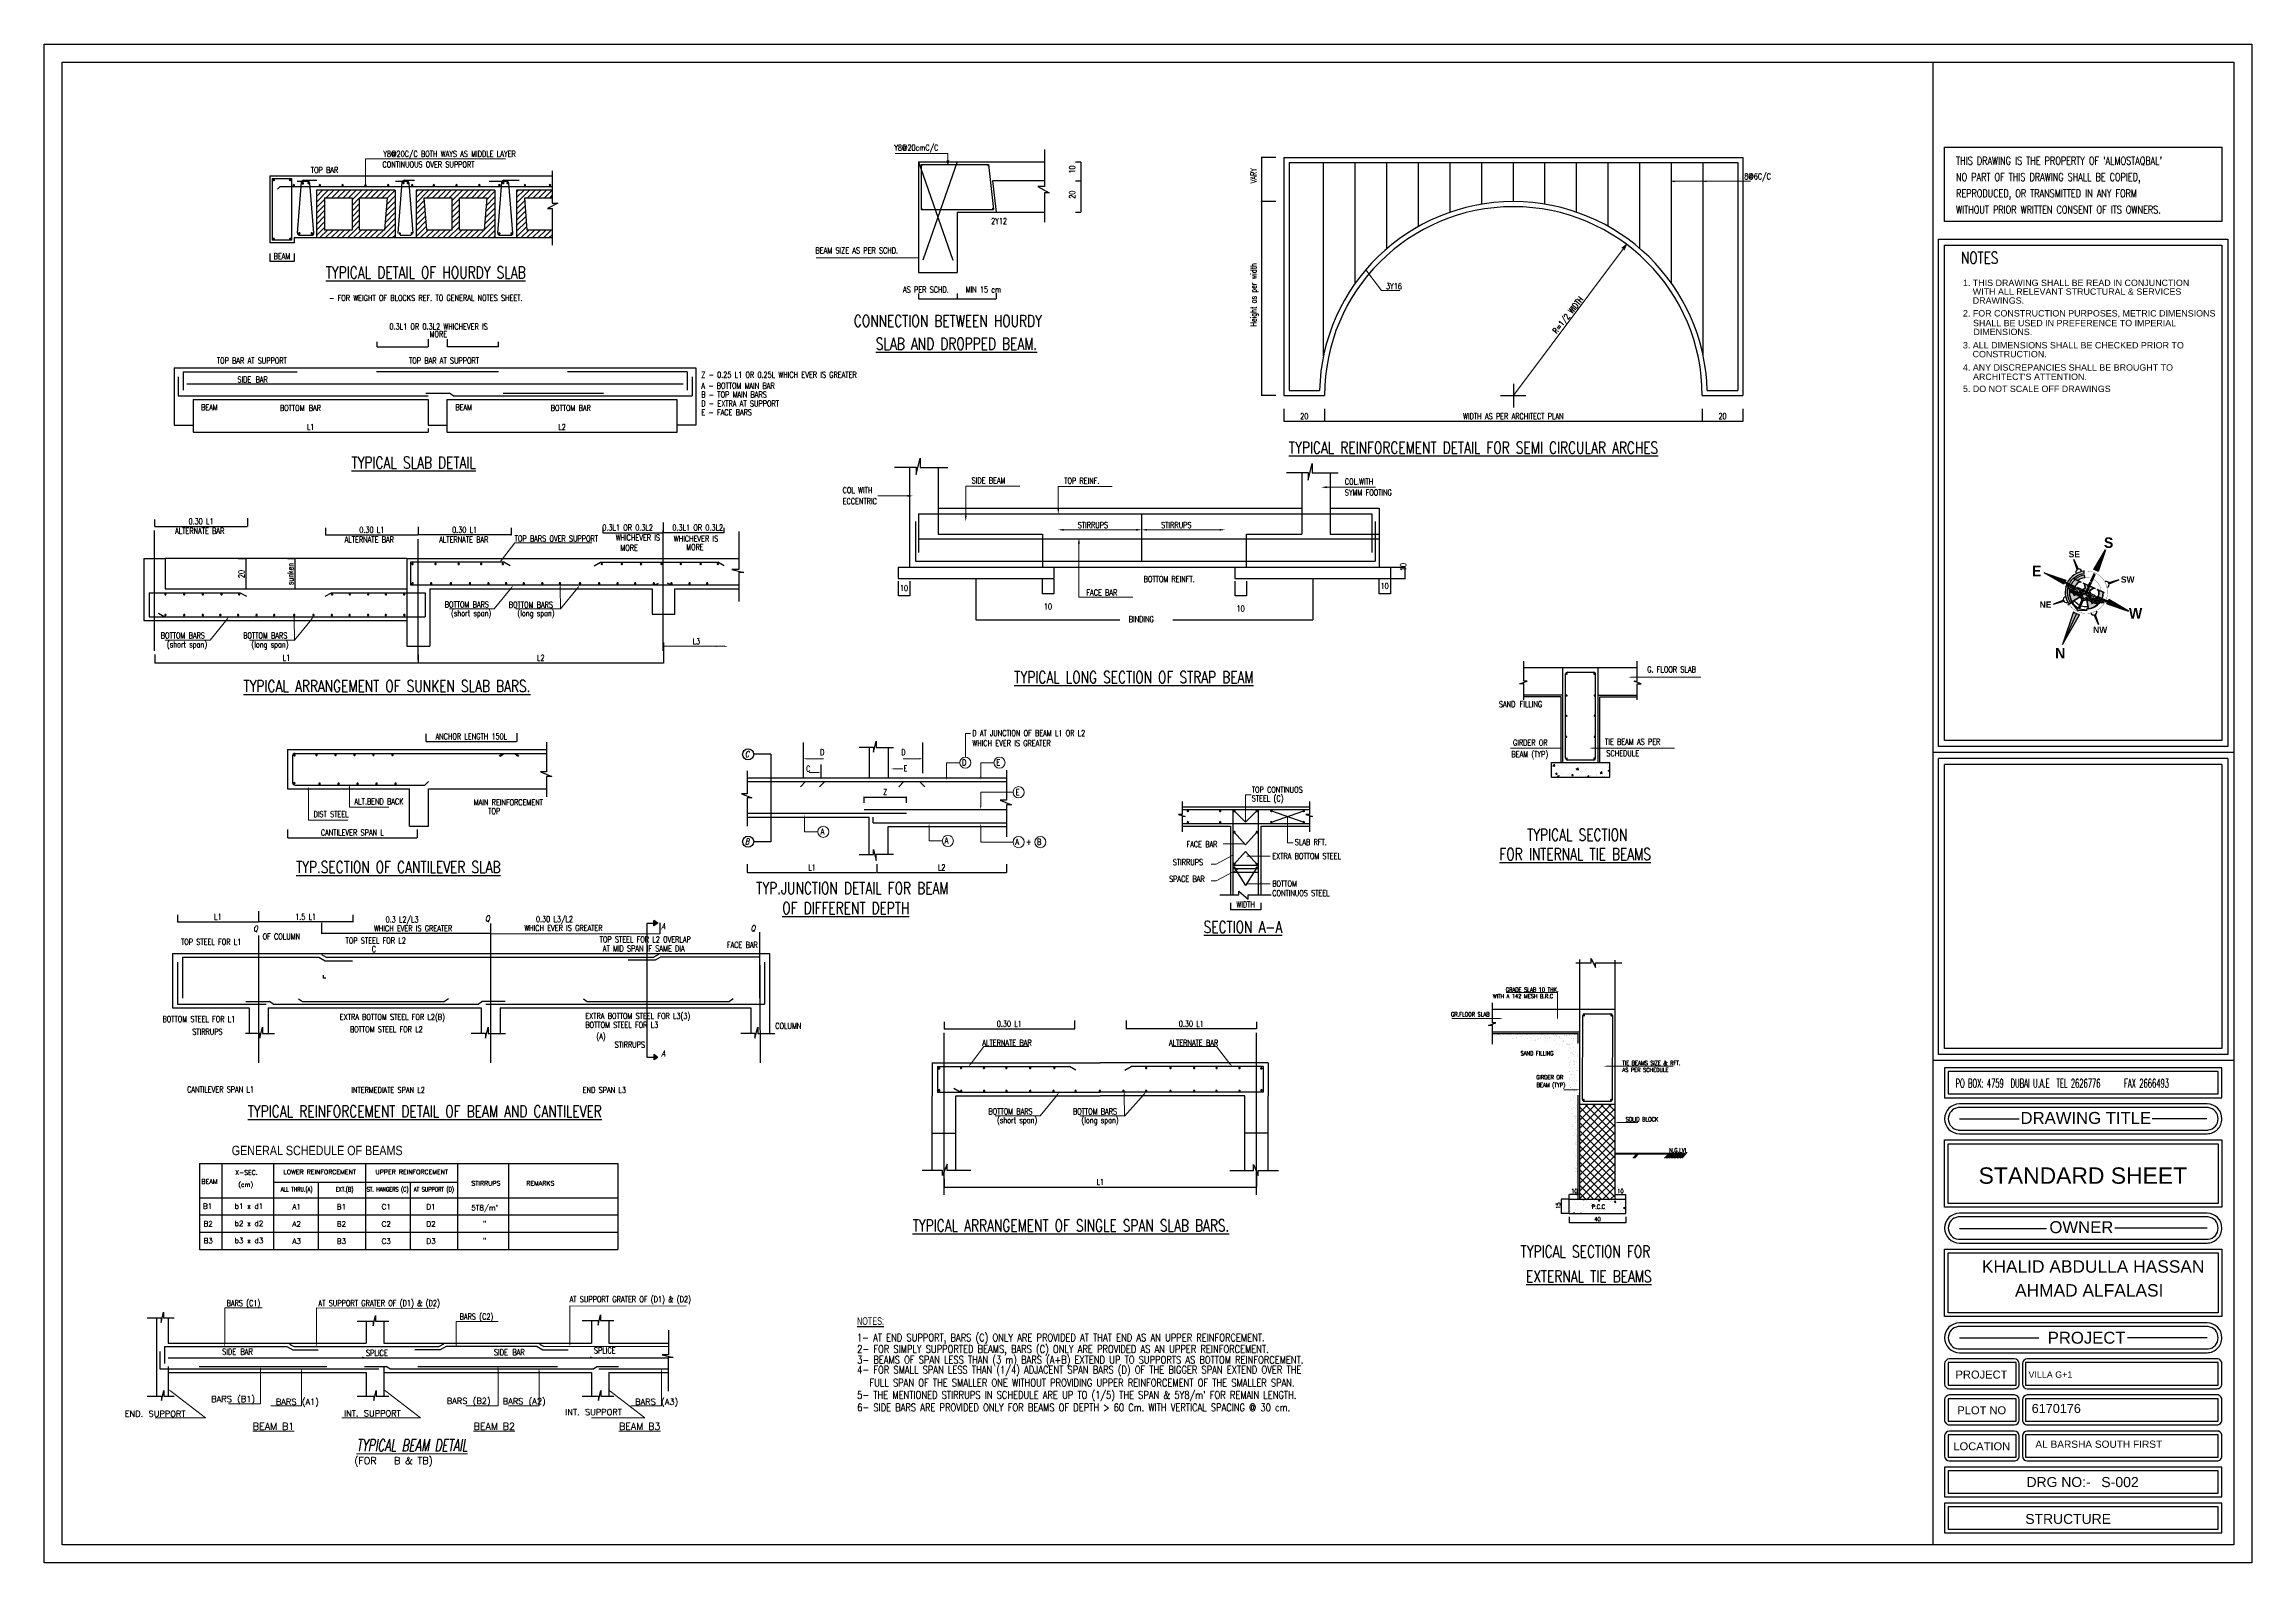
# Model space of a CAD drawing. Header units: metres. Extents: x 503482 to 1007323, y 2781056 to 5562345.
# Drawn here: x 503532.47 to 503580.23, y 2781080.01 to 2781112.87 of the extents above; entities that cross this region are included whole.
import ezdxf
from ezdxf.enums import TextEntityAlignment as Align

# ---------------------------------------------------------------- set-up
doc = ezdxf.new("R2010")
doc.units = ezdxf.units.M
doc.header["$LTSCALE"] = 10
doc.header["$MEASUREMENT"] = 0
doc.header["$PDMODE"] = 3
for name, pattern in [('CENTER2', [28.575, 19.05, -3.175, 3.175, -3.175]), ('DASHDOT', [1, 0.5, -0.25, 0, -0.25]), ('HIDDEN', [0.375, 0.25, -0.125])]:
    doc.linetypes.add(name, pattern=pattern)
doc.layers.get('0').update_dxf_attribs({"linetype": 'CONTINUOUS'})
doc.layers.get('DEFPOINTS').update_dxf_attribs({"linetype": 'CONTINUOUS'})
for name, color, linetype, lineweight in [('01_WALLS', 7, 'CONTINUOUS', 25), ('DIM', 253, 'CONTINUOUS', 0), ('TEXT', 254, 'CONTINUOUS', 13), ('WALL', 7, 'CONTINUOUS', 30), ('WALLS', 7, 'CONTINUOUS', 30)]:
    doc.layers.add(name, color=color, linetype=linetype, lineweight=lineweight)
for name, color, linetype in [('AXIS', 3, 'CONTINUOUS'), ('GRID', 17, 'CENTER2'), ('M.TITLE BLOCK', 7, 'CONTINUOUS'), ('NEW', 4, 'CONTINUOUS'), ('SOLID', 8, 'CONTINUOUS'), ('steel', 6, 'CONTINUOUS'), ('WALL1', 4, 'CONTINUOUS')]:
    doc.layers.add(name, color=color, linetype=linetype)
doc.styles.add('4', font='romab___.ttf')
doc.styles.add('ITALICC', font='italicc_.ttf')
doc.styles.add('MIC', font='romant.shx', dxfattribs={"width": 0.75})
doc.styles.add('ROMAN', font='romant.shx', dxfattribs={"height": 0.6})
doc.styles.add('ROMANC', font='ARIALN.TTF')
doc.styles.add('ROMAND', font='romand__.ttf', dxfattribs={"width": 0.75, "height": 6})
doc.styles.add('ROMANS', font='ROMANS.SHX', dxfattribs={"width": 0.8, "height": 0.25})
doc.styles.add('ROMANT', font='ROMANT.SHX', dxfattribs={"width": 0.85})
doc.styles.add('SANSSERIFBOLD', font='sanss___.ttf', dxfattribs={"height": 18})
doc.styles.get("Standard").update_dxf_attribs({"font": 'txt.shx', "height": 8})

# ---------------------------------------------------------------- blocks, each defined once
blk = doc.blocks.new('*X135')
at = {"color": 0}
for p, q in [((3192.8, 11801.5), (3193, 11801.7)), ((3192.8, 11801.2), (3193.2, 11801.5)), ((3192.8, 11800.8), (3193.4, 11801.4)), ((3192.8, 11800.4), (3193.6, 11801.3)), ((3192.8, 11800.1), (3193.9, 11801.1)), ((3192.8, 11799.7), (3194.1, 11801)), ((3192.8, 11799.4), (3194.3, 11800.8)), ((3192.8, 11799), (3194.5, 11800.7)), ((3192.8, 11798.7), (3194.7, 11800.5)), ((3192.8, 11798.3), (3194.9, 11800.4)), ((3192.8, 11798), (3195.1, 11800.2)), ((3192.8, 11797.6), (3195.3, 11800.1)), ((3192.8, 11797.3), (3195.5, 11799.9)), ((3192.8, 11796.9), (3195.7, 11799.8)), ((3192.8, 11796.6), (3195.9, 11799.7)), ((3192.8, 11796.2), (3196.1, 11799.5)), ((3192.8, 11795.9), (3196.3, 11799.4)), ((3192.8, 11795.5), (3196.6, 11799.2)), ((3192.8, 11795.1), (3196.8, 11799.1)), ((3192.8, 11794.8), (3197, 11798.9)), ((3192.8, 11794.4), (3197.2, 11798.8)), ((3192.8, 11794.1), (3197.4, 11798.6)), ((3192.8, 11793.7), (3197.6, 11798.5)), ((3193.4, 11794), (3197.8, 11798.3)), ((3194.6, 11794.8), (3198, 11798.2)), ((3195.8, 11795.6), (3198.2, 11798)), ((3197, 11796.5), (3198.4, 11797.9)), ((3198.2, 11797.3), (3198.6, 11797.8))]:
    blk.add_line(p, q, dxfattribs=at)
blk = doc.blocks.new('eee')
at = {"color": 1, "linetype": 'ByBlock'}
for p, q in [((-708.071, -181.43), (-707.939, -181.43)), ((-707.941, -181.432), (-707.941, -181.884)), ((-703.255, -181.324), (-703.603, -181.324)), ((-703.598, -181.329), (-703.598, -182.381)), ((-708.071, -181.886), (-707.939, -181.886)), ((-708.071, -181.886), (-707.939, -181.886)), ((-707.941, -181.889), (-707.941, -182.635)), ((-703.255, -182.385), (-703.603, -182.385)), ((-703.255, -182.385), (-703.603, -182.385)), ((-703.598, -182.39), (-703.598, -187.042)), ((-708.071, -182.638), (-707.939, -182.638)), ((-727.439, -183.63), (-727.439, -183.823)), ((-727.434, -183.818), (-726.858, -183.818)), ((-726.853, -183.63), (-726.853, -183.823)), ((-711.844, -184.594), (-711.844, -184.721)), ((-710.911, -184.594), (-710.911, -184.721)), ((-710.911, -184.594), (-710.911, -184.721)), ((-709.975, -184.588), (-709.975, -184.721)), ((-711.842, -184.719), (-710.913, -184.719)), ((-710.908, -184.719), (-709.978, -184.719)), ((-723.635, -185.688), (-723.635, -185.879)), ((-723.178, -185.688), (-723.178, -185.879)), ((-724.862, -185.753), (-724.862, -185.879)), ((-724.857, -185.874), (-723.64, -185.874)), ((-721.956, -185.874), (-723.174, -185.874)), ((-721.952, -185.753), (-721.952, -185.879)), ((-703.255, -187.047), (-703.603, -187.047)), ((-729.277, -187.738), (-729.277, -187.931)), ((-723.635, -187.837), (-723.635, -187.931)), ((-723.179, -187.738), (-723.179, -187.931)), ((-717.65, -187.761), (-717.65, -187.931)), ((-703.058, -187.365), (-703.058, -187.671)), ((-703.053, -187.666), (-702.09, -187.666)), ((-702.085, -187.365), (-702.085, -187.671)), ((-702.085, -187.365), (-702.085, -187.671)), ((-702.08, -187.666), (-693.009, -187.666)), ((-693.004, -187.365), (-693.004, -187.671)), ((-693.004, -187.365), (-693.004, -187.671)), ((-692.999, -187.666), (-692.036, -187.666)), ((-692.031, -187.365), (-692.031, -187.671)), ((-729.272, -187.926), (-723.64, -187.926)), ((-723.174, -187.926), (-717.655, -187.926)), ((-730.207, -190.024), (-730.207, -190.198)), ((-730.202, -190.194), (-727.98, -190.194)), ((-727.975, -189.996), (-727.975, -190.198)), ((-726.103, -190.228), (-726.103, -190.403)), ((-726.098, -190.398), (-723.876, -190.398)), ((-723.871, -190.201), (-723.871, -190.403)), ((-723.871, -190.201), (-723.871, -190.403)), ((-721.644, -190.398), (-723.866, -190.398)), ((-721.639, -190.228), (-721.639, -190.403)), ((-719.434, -190.225), (-719.434, -190.35)), ((-719.429, -190.345), (-717.984, -190.345)), ((-717.979, -190.099), (-717.979, -190.35)), ((-717.979, -190.099), (-717.979, -190.35)), ((-716.529, -190.345), (-717.974, -190.345)), ((-716.524, -190.225), (-716.524, -190.35)), ((-728.195, -190.967), (-728.002, -190.967)), ((-728.007, -191.688), (-728.007, -190.972)), ((-727.016, -190.967), (-726.823, -190.967)), ((-726.828, -191.688), (-726.828, -190.972)), ((-712.331, -191.508), (-712.331, -191.865)), ((-712.056, -191.508), (-712.056, -191.865)), ((-708.869, -191.459), (-708.869, -191.816)), ((-708.594, -191.459), (-708.594, -191.816)), ((-704.237, -191.508), (-704.237, -191.865)), ((-703.962, -191.508), (-703.962, -191.865)), ((-700.775, -191.459), (-700.775, -191.816)), ((-700.5, -191.459), (-700.5, -191.816)), ((-700.499, -191.17), (-700.141, -191.17)), ((-700.499, -191.446), (-700.141, -191.446)), ((-700.149, -191.438), (-700.149, -191.178)), ((-728.195, -191.693), (-728.002, -191.693)), ((-727.016, -191.693), (-726.823, -191.693)), ((-712.324, -191.858), (-712.063, -191.858)), ((-708.862, -191.809), (-708.601, -191.809)), ((-704.23, -191.858), (-703.969, -191.858)), ((-700.768, -191.809), (-700.507, -191.809)), ((-717.978, -192.982), (-717.978, -193.478)), ((-730.205, -193.276), (-730.205, -193.478)), ((-730.2, -193.473), (-723.876, -193.473)), ((-723.871, -193.276), (-723.871, -193.478)), ((-723.871, -193.402), (-723.871, -193.478)), ((-723.866, -193.473), (-717.983, -193.473)), ((-723.688, -195.184), (-723.688, -195.369)), ((-721.499, -195.167), (-721.499, -195.369)), ((-723.683, -195.364), (-721.504, -195.364)), ((-713.152, -196.838), (-713.152, -196.696)), ((-713.147, -196.701), (-712.141, -196.701)), ((-712.136, -196.842), (-712.136, -196.696)), ((-727.013, -197.481), (-727.013, -197.683)), ((-727.008, -197.678), (-723.903, -197.678)), ((-723.898, -197.481), (-723.898, -197.683)), ((-715.96, -198.317), (-715.96, -198.519)), ((-712.845, -198.317), (-712.845, -198.519)), ((-712.845, -198.317), (-712.845, -198.519)), ((-709.73, -198.317), (-709.73, -198.519)), ((-715.955, -198.514), (-712.85, -198.514)), ((-712.84, -198.514), (-709.735, -198.514)), ((-729.661, -199.533), (-729.661, -199.708)), ((-727.711, -199.441), (-727.711, -199.708)), ((-727.711, -199.441), (-727.711, -199.708)), ((-725.442, -199.533), (-725.442, -199.708)), ((-704.347, -199.248), (-704.347, -199.41)), ((-704.342, -199.405), (-703.621, -199.405)), ((-703.616, -199.248), (-703.616, -199.41)), ((-729.656, -199.703), (-727.716, -199.703)), ((-725.447, -199.703), (-727.706, -199.703)), ((-726.192, -199.723), (-726.192, -199.99)), ((-722.134, -199.985), (-726.187, -199.985)), ((-722.129, -199.746), (-722.129, -199.99)), ((-722.129, -199.895), (-722.129, -199.99)), ((-722.124, -199.985), (-718.071, -199.986)), ((-718.066, -199.724), (-718.066, -199.991)), ((-711.231, -202.104), (-711.231, -202.278)), ((-708.092, -202.076), (-708.092, -202.278)), ((-706.856, -202.076), (-706.856, -202.278)), ((-703.718, -202.104), (-703.718, -202.278)), ((-715.654, -202.711), (-715.654, -202.975)), ((-711.226, -202.273), (-708.097, -202.273)), ((-703.722, -202.273), (-706.851, -202.273)), ((-711.228, -205.882), (-711.228, -206.084)), ((-703.718, -205.799), (-703.718, -206.084)), ((-711.223, -206.079), (-703.723, -206.079)), ((-696.205, -206.371), (-696.398, -206.371)), ((-696.395, -206.374), (-696.395, -206.708)), ((-696.202, -206.367), (-696.202, -206.257)), ((-695.949, -206.261), (-696.198, -206.261)), ((-695.946, -206.367), (-695.946, -206.257)), ((-695.099, -206.367), (-695.099, -206.257)), ((-695.095, -206.261), (-694.847, -206.261)), ((-694.843, -206.367), (-694.843, -206.257)), ((-696.205, -206.711), (-696.398, -206.711)), ((-696.202, -206.792), (-696.202, -206.938)), ((-696.198, -206.934), (-694.847, -206.934)), ((-694.843, -206.792), (-694.843, -206.938))]:
    blk.add_line(p, q, dxfattribs=at)
at = {"color": 0, "linetype": 'ByBlock'}
for p, q in [((-707.94, -181.431), (-707.942, -181.429)), ((-703.595, -181.327), (-703.6, -181.322)), ((-707.942, -181.885), (-707.94, -181.887)), ((-707.94, -181.887), (-707.942, -181.885)), ((-703.6, -182.383), (-703.595, -182.388)), ((-703.595, -182.388), (-703.6, -182.383)), ((-707.942, -182.637), (-707.94, -182.639)), ((-727.436, -183.815), (-727.441, -183.82)), ((-726.856, -183.82), (-726.851, -183.815)), ((-711.843, -184.717), (-711.845, -184.72)), ((-710.912, -184.72), (-710.91, -184.717)), ((-710.91, -184.717), (-710.912, -184.72)), ((-709.977, -184.72), (-709.974, -184.718)), ((-724.859, -185.871), (-724.864, -185.876)), ((-723.637, -185.876), (-723.632, -185.871)), ((-723.176, -185.871), (-723.181, -185.876)), ((-721.954, -185.876), (-721.949, -185.871)), ((-703.6, -187.045), (-703.595, -187.05)), ((-703.056, -187.663), (-703.061, -187.668)), ((-702.087, -187.668), (-702.082, -187.663)), ((-702.082, -187.663), (-702.087, -187.668)), ((-693.007, -187.668), (-693.002, -187.664)), ((-693.002, -187.664), (-693.007, -187.668)), ((-692.033, -187.668), (-692.028, -187.664)), ((-729.275, -187.924), (-729.28, -187.928)), ((-723.637, -187.929), (-723.633, -187.924)), ((-723.176, -187.924), (-723.181, -187.929)), ((-717.653, -187.929), (-717.648, -187.924)), ((-730.205, -190.191), (-730.21, -190.196)), ((-727.978, -190.196), (-727.973, -190.191)), ((-726.101, -190.395), (-726.106, -190.4)), ((-723.874, -190.4), (-723.869, -190.395)), ((-723.869, -190.395), (-723.874, -190.4)), ((-721.642, -190.4), (-721.637, -190.395)), ((-719.431, -190.343), (-719.436, -190.348)), ((-717.981, -190.348), (-717.976, -190.343)), ((-717.976, -190.343), (-717.981, -190.348)), ((-716.526, -190.348), (-716.521, -190.343)), ((-728.004, -190.969), (-728.009, -190.964)), ((-726.825, -190.969), (-726.83, -190.964)), ((-700.145, -191.174), (-700.153, -191.167)), ((-700.153, -191.442), (-700.145, -191.449)), ((-728.009, -191.691), (-728.004, -191.696)), ((-726.83, -191.691), (-726.825, -191.696)), ((-712.327, -191.854), (-712.335, -191.861)), ((-712.059, -191.861), (-712.052, -191.854)), ((-708.865, -191.805), (-708.873, -191.812)), ((-708.598, -191.812), (-708.59, -191.805)), ((-704.233, -191.854), (-704.241, -191.862)), ((-703.966, -191.862), (-703.958, -191.854)), ((-700.772, -191.805), (-700.779, -191.813)), ((-700.504, -191.813), (-700.496, -191.805)), ((-730.202, -193.47), (-730.207, -193.475)), ((-723.869, -193.471), (-723.874, -193.475)), ((-723.874, -193.475), (-723.869, -193.471)), ((-717.98, -193.476), (-717.975, -193.471)), ((-723.686, -195.361), (-723.691, -195.366)), ((-721.501, -195.366), (-721.497, -195.361)), ((-713.15, -196.699), (-713.155, -196.704)), ((-712.139, -196.704), (-712.134, -196.699)), ((-727.011, -197.676), (-727.015, -197.681)), ((-723.9, -197.681), (-723.895, -197.676)), ((-715.958, -198.512), (-715.963, -198.517)), ((-712.848, -198.517), (-712.843, -198.512)), ((-712.843, -198.512), (-712.848, -198.517)), ((-709.733, -198.517), (-709.728, -198.512)), ((-704.344, -199.403), (-704.349, -199.408)), ((-703.619, -199.408), (-703.614, -199.403)), ((-729.658, -199.701), (-729.663, -199.706)), ((-727.714, -199.706), (-727.709, -199.701)), ((-727.709, -199.701), (-727.714, -199.706)), ((-726.19, -199.983), (-726.195, -199.988)), ((-725.445, -199.706), (-725.44, -199.701)), ((-722.132, -199.988), (-722.127, -199.983)), ((-722.127, -199.983), (-722.132, -199.988)), ((-718.069, -199.988), (-718.064, -199.983)), ((-711.228, -202.271), (-711.233, -202.276)), ((-708.095, -202.276), (-708.09, -202.271)), ((-706.853, -202.271), (-706.858, -202.276)), ((-703.72, -202.276), (-703.715, -202.271)), ((-711.226, -206.077), (-711.231, -206.082)), ((-703.72, -206.082), (-703.715, -206.077)), ((-696.393, -206.372), (-696.396, -206.369)), ((-696.2, -206.259), (-696.203, -206.262)), ((-695.948, -206.262), (-695.944, -206.259)), ((-695.097, -206.259), (-695.101, -206.262)), ((-694.845, -206.262), (-694.842, -206.259)), ((-696.396, -206.71), (-696.393, -206.713)), ((-696.2, -206.933), (-696.203, -206.936)), ((-694.845, -206.936), (-694.842, -206.933)), ((-729.881, -210.396), (-729.881, -210.809)), ((-729.881, -210.809), (-729.881, -210.809))]:
    blk.add_line(p, q, dxfattribs=at)
at = {"color": 8}
for p, q in [((-726.319, -182.395), (-726.033, -182.11)), ((-726.319, -182.26), (-726.168, -182.11)), ((-726.319, -182.126), (-726.302, -182.11)), ((-726.319, -182.529), (-726.12, -182.331)), ((-726.319, -182.664), (-726.12, -182.466)), ((-726.082, -182.292), (-725.899, -182.11)), ((-725.947, -182.292), (-725.764, -182.11)), ((-725.813, -182.292), (-725.63, -182.11)), ((-725.678, -182.292), (-725.495, -182.11)), ((-725.544, -182.292), (-725.361, -182.11)), ((-725.461, -182.344), (-725.227, -182.11)), ((-725.461, -182.478), (-725.278, -182.296)), ((-725.461, -182.613), (-725.278, -182.43)), ((-725.275, -182.292), (-725.092, -182.11)), ((-725.14, -182.292), (-724.958, -182.11)), ((-725.006, -182.292), (-724.823, -182.11)), ((-724.871, -182.292), (-724.689, -182.11)), ((-724.737, -182.292), (-724.554, -182.11)), ((-724.657, -182.75), (-724.422, -182.516)), ((-724.645, -182.604), (-724.422, -182.381)), ((-724.633, -182.458), (-724.422, -182.247)), ((-724.622, -182.312), (-724.422, -182.112)), ((-723.922, -182.419), (-723.613, -182.11)), ((-723.922, -182.285), (-723.747, -182.11)), ((-723.922, -182.554), (-723.719, -182.351)), ((-723.922, -182.688), (-723.709, -182.475)), ((-723.661, -182.292), (-723.478, -182.11)), ((-723.526, -182.292), (-723.344, -182.11)), ((-723.392, -182.292), (-723.209, -182.11)), ((-723.257, -182.292), (-723.075, -182.11)), ((-723.123, -182.292), (-722.94, -182.11)), ((-723.064, -182.368), (-722.806, -182.11)), ((-723.064, -182.503), (-722.882, -182.32)), ((-723.064, -182.637), (-722.882, -182.455)), ((-722.854, -182.292), (-722.671, -182.11)), ((-722.719, -182.292), (-722.537, -182.11)), ((-722.585, -182.292), (-722.402, -182.11)), ((-722.45, -182.292), (-722.268, -182.11)), ((-722.316, -182.292), (-722.133, -182.11)), ((-722.262, -182.777), (-722.026, -182.54)), ((-722.251, -182.631), (-722.026, -182.406)), ((-722.239, -182.484), (-722.026, -182.271)), ((-722.227, -182.338), (-722.026, -182.137)), ((-721.506, -182.424), (-721.192, -182.11)), ((-721.506, -182.289), (-721.326, -182.11)), ((-721.506, -182.558), (-721.305, -182.357)), ((-721.506, -182.693), (-721.296, -182.483)), ((-721.24, -182.292), (-721.057, -182.11)), ((-721.105, -182.292), (-720.923, -182.11)), ((-720.971, -182.292), (-720.788, -182.11)), ((-720.836, -182.292), (-720.654, -182.11)), ((-720.702, -182.292), (-720.649, -182.239)), ((-726.319, -182.798), (-726.12, -182.6)), ((-726.319, -182.933), (-726.12, -182.735)), ((-726.319, -183.067), (-726.12, -182.869)), ((-726.319, -183.202), (-726.12, -183.004)), ((-726.233, -183.251), (-726.051, -183.068)), ((-726.099, -183.251), (-725.916, -183.068)), ((-725.964, -183.251), (-725.782, -183.068)), ((-725.83, -183.251), (-725.647, -183.068)), ((-725.695, -183.251), (-725.513, -183.068)), ((-725.561, -183.251), (-725.278, -182.968)), ((-725.461, -182.747), (-725.278, -182.565)), ((-725.461, -182.882), (-725.278, -182.699)), ((-725.461, -183.016), (-725.278, -182.834)), ((-725.426, -183.251), (-725.244, -183.068)), ((-725.292, -183.251), (-725.109, -183.068)), ((-725.157, -183.251), (-724.975, -183.068)), ((-725.023, -183.251), (-724.84, -183.068)), ((-724.888, -183.251), (-724.706, -183.068)), ((-724.754, -183.251), (-724.422, -182.919)), ((-724.68, -183.043), (-724.422, -182.785)), ((-724.668, -182.896), (-724.422, -182.65)), ((-724.619, -183.251), (-724.422, -183.054)), ((-723.922, -182.823), (-723.699, -182.599)), ((-723.922, -182.957), (-723.689, -182.724)), ((-723.922, -183.092), (-723.679, -182.848)), ((-723.922, -183.226), (-723.668, -182.972)), ((-723.812, -183.251), (-723.63, -183.068)), ((-723.678, -183.251), (-723.495, -183.068)), ((-723.543, -183.251), (-723.361, -183.068)), ((-723.409, -183.251), (-723.226, -183.068)), ((-723.274, -183.251), (-723.092, -183.068)), ((-723.14, -183.251), (-722.882, -182.993)), ((-723.064, -182.772), (-722.882, -182.589)), ((-723.064, -182.906), (-722.882, -182.724)), ((-723.064, -183.041), (-722.882, -182.858)), ((-723.005, -183.251), (-722.823, -183.068)), ((-722.871, -183.251), (-722.688, -183.068)), ((-722.736, -183.251), (-722.554, -183.068)), ((-722.602, -183.251), (-722.419, -183.068)), ((-722.467, -183.251), (-722.026, -182.809)), ((-722.333, -183.251), (-722.026, -182.944)), ((-722.274, -182.923), (-722.026, -182.675)), ((-722.199, -183.251), (-722.026, -183.078)), ((-721.506, -182.827), (-721.287, -182.608)), ((-721.506, -182.962), (-721.278, -182.734)), ((-721.506, -183.096), (-721.269, -182.859)), ((-721.506, -183.231), (-721.26, -182.985)), ((-721.392, -183.251), (-721.209, -183.068)), ((-721.257, -183.251), (-721.074, -183.068)), ((-721.123, -183.251), (-720.94, -183.068)), ((-720.988, -183.251), (-720.806, -183.068)), ((-720.854, -183.251), (-720.671, -183.068)), ((-724.485, -183.251), (-724.422, -183.188)), ((-720.719, -183.251), (-720.649, -183.181)), ((-697.907, -202.42), (-697.907, -202.42)), ((-697.898, -202.413), (-697.898, -202.413)), ((-697.892, -202.404), (-697.892, -202.404)), ((-697.886, -202.426), (-697.886, -202.426)), ((-697.862, -202.436), (-697.862, -202.436)), ((-697.77, -202.411), (-697.77, -202.411)), ((-697.726, -202.405), (-697.726, -202.405)), ((-697.677, -202.412), (-697.677, -202.412)), ((-697.656, -202.396), (-697.656, -202.396)), ((-697.633, -202.413), (-697.633, -202.413)), ((-697.597, -202.436), (-697.597, -202.436)), ((-697.569, -202.497), (-697.569, -202.497)), ((-697.562, -202.397), (-697.562, -202.397)), ((-697.477, -202.475), (-697.477, -202.475)), ((-697.462, -202.489), (-697.462, -202.489)), ((-697.454, -202.409), (-697.454, -202.409)), ((-697.367, -202.412), (-697.367, -202.412)), ((-697.339, -202.489), (-697.339, -202.489)), ((-697.332, -202.435), (-697.332, -202.435)), ((-697.236, -202.41), (-697.236, -202.41)), ((-697.221, -202.4), (-697.221, -202.4)), ((-697.205, -202.415), (-697.205, -202.415)), ((-697.202, -202.518), (-697.202, -202.518)), ((-697.131, -202.482), (-697.131, -202.482)), ((-697.119, -202.546), (-697.119, -202.546)), ((-697.116, -202.486), (-697.116, -202.486)), ((-697.102, -202.412), (-697.102, -202.412)), ((-697.066, -202.435), (-697.066, -202.435)), ((-697.046, -202.56), (-697.046, -202.56)), ((-697.006, -202.402), (-697.006, -202.402)), ((-697.003, -202.531), (-697.003, -202.531)), ((-697.001, -202.566), (-697.001, -202.566)), ((-696.959, -202.525), (-696.959, -202.525)), ((-696.937, -202.517), (-696.937, -202.517)), ((-696.898, -202.487), (-696.898, -202.487)), ((-696.89, -202.516), (-696.89, -202.516)), ((-696.875, -202.408), (-696.875, -202.408)), ((-696.837, -202.411), (-696.837, -202.411)), ((-696.801, -202.434), (-696.801, -202.434)), ((-696.79, -202.485), (-696.79, -202.485)), ((-696.783, -202.399), (-696.783, -202.399)), ((-696.778, -202.563), (-696.778, -202.563)), ((-696.775, -202.5), (-696.775, -202.5)), ((-696.774, -202.5), (-696.774, -202.5)), ((-696.729, -202.495), (-696.729, -202.495)), ((-696.7, -202.568), (-696.7, -202.568)), ((-696.671, -202.517), (-696.671, -202.517)), ((-696.668, -202.479), (-696.668, -202.479)), ((-696.66, -202.485), (-696.66, -202.485)), ((-696.571, -202.411), (-696.571, -202.411)), ((-696.565, -202.4), (-696.565, -202.4)), ((-696.56, -202.564), (-696.56, -202.564)), ((-696.544, -202.47), (-696.544, -202.47)), ((-696.535, -202.434), (-696.535, -202.434)), ((-696.534, -202.411), (-696.534, -202.411)), ((-696.518, -202.425), (-696.518, -202.425)), ((-696.503, -202.624), (-696.503, -202.624)), ((-696.5, -202.464), (-696.5, -202.464)), ((-696.445, -202.476), (-696.445, -202.476)), ((-696.444, -202.493), (-696.444, -202.493)), ((-696.439, -202.64), (-696.439, -202.64)), ((-696.431, -202.455), (-696.431, -202.455)), ((-696.406, -202.516), (-696.406, -202.516)), ((-696.359, -202.571), (-696.359, -202.571)), ((-696.352, -202.666), (-696.352, -202.666)), ((-696.344, -202.585), (-696.344, -202.585)), ((-696.335, -202.392), (-696.335, -202.392)), ((-696.329, -202.556), (-696.329, -202.556)), ((-696.315, -202.44), (-696.315, -202.44)), ((-696.306, -202.41), (-696.306, -202.41)), ((-696.271, -202.434), (-696.271, -202.434)), ((-696.27, -202.433), (-696.27, -202.433)), ((-696.27, -202.653), (-696.27, -202.653)), ((-696.237, -202.624), (-696.237, -202.624)), ((-696.237, -202.65), (-696.237, -202.65)), ((-696.227, -202.477), (-696.227, -202.477)), ((-696.221, -202.641), (-696.221, -202.641)), ((-696.201, -202.425), (-696.201, -202.425)), ((-696.201, -202.647), (-696.201, -202.647)), ((-696.192, -202.644), (-696.192, -202.644)), ((-696.188, -202.418), (-696.188, -202.418)), ((-696.141, -202.516), (-696.141, -202.516)), ((-696.123, -202.635), (-696.123, -202.635)), ((-696.106, -202.553), (-696.106, -202.553)), ((-696.103, -202.496), (-696.103, -202.496)), ((-696.101, -202.717), (-696.101, -202.717)), ((-696.088, -202.51), (-696.088, -202.51)), ((-696.086, -202.41), (-696.086, -202.41)), ((-696.072, -202.729), (-696.072, -202.729)), ((-696.041, -202.404), (-696.041, -202.404)), ((-696.041, -202.41), (-696.041, -202.41)), ((-696.014, -202.578), (-696.014, -202.578)), ((-696.007, -202.62), (-696.007, -202.62)), ((-696.005, -202.433), (-696.005, -202.433)), ((-695.997, -202.469), (-695.997, -202.469)), ((-696.216, -202.806), (-696.216, -202.806)), ((-696.211, -202.97), (-696.211, -202.97)), ((-696.205, -203.134), (-696.205, -203.134)), ((-696.2, -203.156), (-696.2, -203.156)), ((-696.195, -203.086), (-696.195, -203.086)), ((-696.185, -202.731), (-696.185, -202.731)), ((-696.177, -203.048), (-696.177, -203.048)), ((-696.169, -202.745), (-696.169, -202.745)), ((-696.168, -202.837), (-696.168, -202.837)), ((-696.158, -202.861), (-696.158, -202.861)), ((-696.132, -202.86), (-696.132, -202.86)), ((-696.114, -202.855), (-696.114, -202.855)), ((-696.1, -203.051), (-696.1, -203.051)), ((-696.096, -202.882), (-696.096, -202.882)), ((-696.095, -202.813), (-696.095, -202.813)), ((-696.092, -203.126), (-696.092, -203.126)), ((-696.09, -203.046), (-696.09, -203.046)), ((-696.085, -203.21), (-696.085, -203.21)), ((-696.079, -203.071), (-696.079, -203.071)), ((-696.076, -203.14), (-696.076, -203.14)), ((-696.064, -203.073), (-696.064, -203.073)), ((-696.044, -202.846), (-696.044, -202.846)), ((-696.035, -203.065), (-696.035, -203.065)), ((-696.01, -202.891), (-696.01, -202.891)), ((-696.003, -202.942), (-696.003, -202.942)), ((-696.002, -203.208), (-696.002, -203.208)), ((-696.2, -203.298), (-696.2, -203.298)), ((-696.195, -203.462), (-696.195, -203.462)), ((-696.191, -203.501), (-696.191, -203.501)), ((-696.189, -203.626), (-696.189, -203.626)), ((-696.189, -203.747), (-696.189, -203.747)), ((-696.186, -203.305), (-696.186, -203.305)), ((-696.184, -203.791), (-696.184, -203.791)), ((-696.173, -203.36), (-696.173, -203.36)), ((-696.165, -203.678), (-696.165, -203.678)), ((-696.159, -203.691), (-696.159, -203.691)), ((-696.158, -203.375), (-696.158, -203.375)), ((-696.152, -203.522), (-696.152, -203.522)), ((-696.131, -203.37), (-696.131, -203.37)), ((-696.123, -203.714), (-696.123, -203.714)), ((-696.117, -203.296), (-696.117, -203.296)), ((-696.107, -203.516), (-696.107, -203.516)), ((-696.083, -203.443), (-696.083, -203.443)), ((-696.08, -203.374), (-696.08, -203.374)), ((-696.08, -203.755), (-696.08, -203.755)), ((-696.074, -203.538), (-696.074, -203.538)), ((-696.073, -203.732), (-696.073, -203.732)), ((-696.069, -203.702), (-696.069, -203.702)), ((-696.064, -203.77), (-696.064, -203.77)), ((-696.062, -203.583), (-696.062, -203.583)), ((-696.038, -203.507), (-696.038, -203.507)), ((-696.031, -203.264), (-696.031, -203.264)), ((-696.029, -203.726), (-696.029, -203.726)), ((-696.001, -203.281), (-696.001, -203.281)), ((-695.999, -203.52), (-695.999, -203.52)), ((-696.178, -203.955), (-696.178, -203.955)), ((-696.162, -203.99), (-696.162, -203.99)), ((-696.153, -204.307), (-696.153, -204.307)), ((-696.146, -204.004), (-696.146, -204.004)), ((-696.145, -204.183), (-696.145, -204.183)), ((-696.121, -204.224), (-696.121, -204.224)), ((-696.11, -203.957), (-696.11, -203.957)), ((-696.101, -204.177), (-696.101, -204.177)), ((-696.09, -203.905), (-696.09, -203.905)), ((-696.072, -204.072), (-696.072, -204.072)), ((-696.064, -203.867), (-696.064, -203.867)), ((-696.058, -204.031), (-696.058, -204.031)), ((-696.054, -203.927), (-696.054, -203.927)), ((-696.053, -204.195), (-696.053, -204.195)), ((-696.032, -204.168), (-696.032, -204.168)), ((-696.021, -204.118), (-696.021, -204.118)), ((-695.946, -204.663), (-695.372, -204.089)), ((-695.946, -204.851), (-695.183, -204.089)), ((-695.946, -204.474), (-695.56, -204.089)), ((-695.946, -204.286), (-695.748, -204.089)), ((-695.099, -205.005), (-695.946, -204.158)), ((-695.946, -205.039), (-695.099, -204.192)), ((-695.099, -204.816), (-695.827, -204.089)), ((-695.099, -204.628), (-695.638, -204.089)), ((-695.099, -204.44), (-695.45, -204.089)), ((-695.099, -204.252), (-695.262, -204.089)), ((-696.134, -204.634), (-696.134, -204.634)), ((-696.113, -204.568), (-696.113, -204.568)), ((-696.104, -204.618), (-696.104, -204.618)), ((-696.095, -204.838), (-696.095, -204.838)), ((-696.08, -204.758), (-696.08, -204.758)), ((-696.068, -204.385), (-696.068, -204.385)), ((-696.067, -204.393), (-696.067, -204.393)), ((-696.06, -204.702), (-696.06, -204.702)), ((-696.053, -204.399), (-696.053, -204.399)), ((-696.052, -204.437), (-696.052, -204.437)), ((-696.047, -204.359), (-696.047, -204.359)), ((-696.044, -204.781), (-696.044, -204.781)), ((-696.042, -204.523), (-696.042, -204.523)), ((-696.037, -204.688), (-696.037, -204.688)), ((-696.031, -204.852), (-696.031, -204.852)), ((-696.025, -204.829), (-696.025, -204.829)), ((-696.022, -204.387), (-696.022, -204.387)), ((-695.099, -205.193), (-695.946, -204.346)), ((-695.946, -205.228), (-695.099, -204.381)), ((-695.099, -205.381), (-695.946, -204.534)), ((-695.946, -205.416), (-695.099, -204.569)), ((-695.099, -205.57), (-695.946, -204.723)), ((-695.946, -205.604), (-695.099, -204.757)), ((-696.098, -205.279), (-696.098, -205.279)), ((-696.061, -205.054), (-696.061, -205.054)), ((-696.057, -205.015), (-696.057, -205.015)), ((-696.048, -205.332), (-696.048, -205.332)), ((-696.042, -205.291), (-696.042, -205.291)), ((-696.041, -205.029), (-696.041, -205.029)), ((-696.026, -205.016), (-696.026, -205.016)), ((-696.021, -205.18), (-696.021, -205.18)), ((-696.016, -205.048), (-696.016, -205.048)), ((-696.015, -205.344), (-696.015, -205.344)), ((-696.011, -204.972), (-696.011, -204.972)), ((-695.099, -205.758), (-695.946, -204.911)), ((-695.946, -205.792), (-695.099, -204.946)), ((-695.099, -205.946), (-695.946, -205.099)), ((-695.946, -205.981), (-695.099, -205.134)), ((-695.099, -206.134), (-695.946, -205.287)), ((-695.946, -206.169), (-695.099, -205.322)), ((-696.07, -205.612), (-696.07, -205.612)), ((-696.054, -205.715), (-696.054, -205.715)), ((-696.045, -205.644), (-696.045, -205.644)), ((-696.034, -205.635), (-696.034, -205.635)), ((-696.029, -205.659), (-696.029, -205.659)), ((-696.019, -205.49), (-696.019, -205.49)), ((-696.01, -205.508), (-696.01, -205.508)), ((-696.01, -205.709), (-696.01, -205.709)), ((-696.005, -205.673), (-696.005, -205.673)), ((-696.001, -205.826), (-696.001, -205.826)), ((-695.999, -205.837), (-695.999, -205.837)), ((-695.099, -206.323), (-695.946, -205.476)), ((-695.946, -206.357), (-695.099, -205.51)), ((-695.239, -206.371), (-695.946, -205.664)), ((-695.428, -206.371), (-695.946, -205.852)), ((-695.771, -206.371), (-695.099, -205.699)), ((-695.583, -206.371), (-695.099, -205.887)), ((-696.052, -206.438), (-696.052, -206.438)), ((-696.037, -205.961), (-696.037, -205.961)), ((-695.616, -206.371), (-695.946, -206.041)), ((-695.804, -206.371), (-695.946, -206.229)), ((-695.878, -206.377), (-695.846, -206.38)), ((-695.846, -206.38), (-695.848, -206.371)), ((-695.786, -206.403), (-695.786, -206.403)), ((-695.779, -206.401), (-695.779, -206.401)), ((-695.501, -206.415), (-695.501, -206.415)), ((-695.496, -206.41), (-695.47, -206.38)), ((-695.496, -206.41), (-695.464, -206.413)), ((-695.464, -206.413), (-695.47, -206.38)), ((-695.394, -206.371), (-695.099, -206.075)), ((-695.332, -206.436), (-695.332, -206.436)), ((-695.246, -206.406), (-695.246, -206.406)), ((-695.217, -206.427), (-695.217, -206.427)), ((-695.206, -206.371), (-695.099, -206.264)), ((-695.198, -206.371), (-695.187, -206.378)), ((-695.198, -206.419), (-695.198, -206.419)), ((-695.187, -206.378), (-695.185, -206.371)), ((-695.114, -206.444), (-695.088, -206.413)), ((-695.114, -206.444), (-695.082, -206.447)), ((-695.082, -206.447), (-695.088, -206.413)), ((-694.997, -206.392), (-694.997, -206.392)), ((-694.933, -206.439), (-694.933, -206.439)), ((-696.178, -206.566), (-696.178, -206.566)), ((-696.176, -206.662), (-696.176, -206.662)), ((-696.109, -206.703), (-696.071, -206.689)), ((-696.109, -206.703), (-696.097, -206.711)), ((-696.079, -206.711), (-696.071, -206.689)), ((-696.059, -206.616), (-696.059, -206.616)), ((-696.003, -206.524), (-696.003, -206.524)), ((-695.958, -206.463), (-695.958, -206.463)), ((-695.933, -206.711), (-695.917, -206.695)), ((-695.915, -206.711), (-695.917, -206.695)), ((-695.892, -206.674), (-695.892, -206.674)), ((-695.87, -206.507), (-695.87, -206.507)), ((-695.867, -206.512), (-695.867, -206.512)), ((-695.808, -206.69), (-695.808, -206.69)), ((-695.785, -206.578), (-695.785, -206.578)), ((-695.673, -206.475), (-695.673, -206.475)), ((-695.668, -206.48), (-695.668, -206.48)), ((-695.664, -206.699), (-695.664, -206.699)), ((-695.661, -206.532), (-695.624, -206.517)), ((-695.661, -206.532), (-695.635, -206.549)), ((-695.635, -206.55), (-695.624, -206.517)), ((-695.607, -206.686), (-695.607, -206.686)), ((-695.557, -206.459), (-695.557, -206.459)), ((-695.516, -206.544), (-695.516, -206.544)), ((-695.472, -206.646), (-695.472, -206.646)), ((-695.389, -206.487), (-695.389, -206.487)), ((-695.353, -206.645), (-695.353, -206.645)), ((-695.338, -206.629), (-695.338, -206.629)), ((-695.323, -206.698), (-695.323, -206.698)), ((-695.246, -206.682), (-695.246, -206.682)), ((-695.24, -206.504), (-695.24, -206.504)), ((-695.137, -206.602), (-695.137, -206.602)), ((-695.105, -206.499), (-695.105, -206.499)), ((-695.043, -206.592), (-695.043, -206.592)), ((-695.039, -206.71), (-695.039, -206.71)), ((-694.973, -206.644), (-694.973, -206.644)), ((-694.966, -206.467), (-694.966, -206.467)), ((-694.896, -206.574), (-694.859, -206.56)), ((-694.896, -206.574), (-694.869, -206.592)), ((-694.869, -206.592), (-694.858, -206.56))]:
    blk.add_line(p, q, dxfattribs=at)
at = {"color": 1}
for p, q in [((-723.922, -182.15), (-723.882, -182.11)), ((-721.506, -182.155), (-721.461, -182.11)), ((-722.064, -183.251), (-722.026, -183.213)), ((-697.544, -186.762), (-697.544, -187.337)), ((-697.857, -187.047), (-697.246, -187.047)), ((-710.462, -191.444), (-710.462, -192.438)), ((-702.368, -191.444), (-702.368, -192.438)), ((-710.462, -192.438), (-707.003, -192.438)), ((-705.734, -192.438), (-702.368, -192.438)), ((-715.396, -195.673), (-715.805, -195.673)), ((-714.612, -196.237), (-714.612, -195.392)), ((-711.741, -196.13), (-711.74, -195.392)), ((-714.182, -196.237), (-714.182, -195.919)), ((-696.624, -196.143), (-696.624, -196.143)), ((-696.618, -195.966), (-696.618, -195.966)), ((-696.606, -196.163), (-696.606, -196.163)), ((-696.599, -195.971), (-696.599, -195.971)), ((-696.596, -195.952), (-696.555, -195.909)), ((-696.596, -195.952), (-696.549, -195.959)), ((-696.549, -195.959), (-696.555, -195.909)), ((-696.533, -196.152), (-696.533, -196.152)), ((-696.522, -196.148), (-696.496, -196.118)), ((-696.522, -196.148), (-696.49, -196.151)), ((-696.501, -196.199), (-696.501, -196.199)), ((-696.49, -196.151), (-696.496, -196.118)), ((-696.481, -196.193), (-696.443, -196.179)), ((-696.481, -196.193), (-696.454, -196.211)), ((-696.479, -195.881), (-696.479, -195.881)), ((-696.466, -195.953), (-696.466, -195.953)), ((-696.454, -196.211), (-696.443, -196.179)), ((-696.43, -195.88), (-696.43, -195.88)), ((-696.404, -196.137), (-696.404, -196.137)), ((-696.355, -196.109), (-696.355, -196.109)), ((-696.349, -195.932), (-696.349, -195.932)), ((-696.264, -195.927), (-696.264, -195.927)), ((-696.249, -196.164), (-696.249, -196.164)), ((-696.191, -196.146), (-696.191, -196.146)), ((-696.145, -195.892), (-696.145, -195.892)), ((-696.14, -196.182), (-696.114, -196.151)), ((-696.14, -196.182), (-696.108, -196.185)), ((-696.108, -196.185), (-696.114, -196.151)), ((-696.079, -196.069), (-696.079, -196.069)), ((-696.072, -195.892), (-696.072, -195.892)), ((-696.068, -196.092), (-696.068, -196.092)), ((-696.033, -196.021), (-695.996, -196.007)), ((-696.033, -196.021), (-696.007, -196.039)), ((-696.028, -196.04), (-695.987, -195.997)), ((-696.028, -196.04), (-695.981, -196.047)), ((-696.007, -196.039), (-695.996, -196.007)), ((-695.981, -196.047), (-695.987, -195.997)), ((-695.965, -196.176), (-695.965, -196.176)), ((-695.934, -196.075), (-695.934, -196.075)), ((-695.928, -195.882), (-695.928, -195.882)), ((-695.88, -196.093), (-695.88, -196.093)), ((-695.861, -195.904), (-695.861, -195.904)), ((-695.812, -196.209), (-695.812, -196.209)), ((-695.805, -196.032), (-695.805, -196.032)), ((-695.758, -196.215), (-695.732, -196.185)), ((-695.758, -196.215), (-695.726, -196.218)), ((-695.753, -196.21), (-695.753, -196.21)), ((-695.733, -196.048), (-695.733, -196.048)), ((-695.726, -196.218), (-695.732, -196.185)), ((-695.681, -196.188), (-695.681, -196.188)), ((-695.577, -195.916), (-695.577, -195.916)), ((-695.57, -196.039), (-695.57, -196.039)), ((-695.543, -196.175), (-695.543, -196.175)), ((-695.537, -196.214), (-695.537, -196.214)), ((-695.536, -195.998), (-695.536, -195.998)), ((-695.46, -196.128), (-695.418, -196.085)), ((-695.46, -196.128), (-695.412, -196.135)), ((-695.442, -196.156), (-695.442, -196.156)), ((-695.412, -196.135), (-695.418, -196.085)), ((-695.403, -196.197), (-695.403, -196.197)), ((-695.396, -196.004), (-695.396, -196.004)), ((-695.396, -196.2), (-695.396, -196.2)), ((-695.352, -196.22), (-695.35, -196.218)), ((-695.349, -196.22), (-695.35, -196.218)), ((-695.293, -195.928), (-695.293, -195.928)), ((-695.268, -196.064), (-695.231, -196.049)), ((-695.268, -196.064), (-695.241, -196.082)), ((-695.266, -196.135), (-695.266, -196.135)), ((-695.263, -195.987), (-695.263, -195.987)), ((-695.26, -195.958), (-695.26, -195.958)), ((-695.259, -195.986), (-695.259, -195.986)), ((-695.241, -196.082), (-695.231, -196.049)), ((-715.396, -197.774), (-715.805, -197.774)), ((-718.376, -199.734), (-718.203, -199.734)), ((-718.203, -199.797), (-718.203, -199.671)), ((-718.113, -199.734), (-718.203, -199.671)), ((-718.113, -199.734), (-718.203, -199.797)), ((-697.908, -202.39), (-697.908, -202.39)), ((-696.112, -202.389), (-696.112, -202.389)), ((-695.991, -202.633), (-695.991, -202.633)), ((-718.378, -202.957), (-718.205, -202.957)), ((-718.115, -202.957), (-718.205, -202.894)), ((-718.205, -202.894), (-718.205, -203.019)), ((-718.115, -202.957), (-718.205, -203.019)), ((-718.203, -202.9), (-718.2, -202.897)), ((-718.203, -202.905), (-718.197, -202.899)), ((-718.203, -202.91), (-718.194, -202.901)), ((-718.203, -202.916), (-718.191, -202.903)), ((-718.203, -202.921), (-718.188, -202.906)), ((-718.203, -202.926), (-718.184, -202.908)), ((-718.203, -202.932), (-718.181, -202.91)), ((-718.203, -202.937), (-718.178, -202.912)), ((-718.203, -202.943), (-718.175, -202.914)), ((-718.203, -202.948), (-718.172, -202.917)), ((-718.203, -202.953), (-718.169, -202.919)), ((-718.203, -202.959), (-718.165, -202.921)), ((-718.203, -202.964), (-718.162, -202.923)), ((-718.203, -202.969), (-718.159, -202.926)), ((-718.203, -202.975), (-718.156, -202.928)), ((-718.203, -202.98), (-718.153, -202.93)), ((-718.203, -202.986), (-718.15, -202.932)), ((-718.203, -202.991), (-718.146, -202.934)), ((-718.203, -202.996), (-718.143, -202.937)), ((-718.203, -203.002), (-718.14, -202.939)), ((-718.203, -203.007), (-718.137, -202.941)), ((-718.203, -203.012), (-718.134, -202.943)), ((-718.203, -203.018), (-718.131, -202.945)), ((-718.194, -203.014), (-718.128, -202.948)), ((-718.176, -203.001), (-718.124, -202.95)), ((-718.158, -202.989), (-718.121, -202.952)), ((-718.14, -202.976), (-718.118, -202.954)), ((-718.122, -202.964), (-718.115, -202.957)), ((-695.994, -202.905), (-695.994, -202.905)), ((-695.995, -203.287), (-695.995, -203.287)), ((-695.995, -203.942), (-695.995, -203.942)), ((-695.993, -203.796), (-695.993, -203.796)), ((-695.99, -203.838), (-695.99, -203.838)), ((-696.034, -206.274), (-696.034, -206.274)), ((-696.032, -206.145), (-696.032, -206.145)), ((-696.018, -206.288), (-696.018, -206.288)), ((-696.013, -206.151), (-696.013, -206.151)), ((-695.994, -206.001), (-695.994, -206.001)), ((-730.386, -211.104), (-730.043, -211.104)), ((-730.043, -211.214), (-729.983, -210.967)), ((-730.043, -211.104), (-730.043, -211.214)), ((-729.983, -210.967), (-729.983, -211.106)), ((-729.983, -211.106), (-729.738, -211.106))]:
    blk.add_line(p, q, dxfattribs=at)
at = {"color": 1, "linetype": 'DASHDOT'}
for p, q in [((-715.396, -195.673), (-715.396, -197.774)), ((-727.708, -200.028), (-727.708, -203.088)), ((-722.129, -199.741), (-722.129, -203.088)), ((-718.376, -199.734), (-718.377, -202.958)), ((-715.67, -199.948), (-715.65, -203.088))]:
    blk.add_line(p, q, dxfattribs=at)
at = {"color": 14}
for p, q in [((-726.148, -201.057), (-726.148, -200.98)), ((-726.089, -201.057), (-726.148, -201.057))]:
    blk.add_line(p, q, dxfattribs=at)
at = {"color": 2}
blk.add_line((-695.946, -204.098), (-695.937, -204.089), dxfattribs=at)
at = {"color": 1}
for centre in [(-715.939, -195.673), (-715.939, -197.774)]:
    blk.add_circle(centre, 0.134, dxfattribs=at)
at = {"color": 3}
blk.add_solid([(-719.249, -210.976), (-719.267, -210.998), (-719.319, -210.935)], dxfattribs=at)
at = {"layer": 'DEFPOINTS', "color": 0, "linetype": 'ByBlock'}
for p in [(-703.25, -181.324), (-707.941, -181.886), (-703.598, -182.385), (-703.25, -182.385), (-703.25, -182.385), (-707.941, -182.638), (-727.439, -183.625), (-726.853, -183.625), (-726.853, -183.818), (-710.911, -184.719), (-709.975, -184.719), (-723.635, -185.683), (-723.178, -185.683), (-724.862, -185.748), (-723.635, -185.874), (-723.178, -185.874), (-721.952, -185.748), (-703.598, -187.047), (-703.25, -187.047), (-729.277, -187.733), (-723.635, -187.832), (-723.179, -187.733), (-717.65, -187.756), (-703.058, -187.36), (-702.085, -187.36), (-702.085, -187.36), (-702.085, -187.666), (-693.004, -187.36), (-693.004, -187.36), (-693.004, -187.666), (-692.031, -187.36), (-692.031, -187.666), (-723.635, -187.926), (-717.65, -187.926), (-727.975, -189.991), (-730.207, -190.019), (-727.975, -190.194), (-726.103, -190.223), (-723.871, -190.196), (-723.871, -190.196), (-723.871, -190.398), (-723.871, -190.398), (-721.639, -190.223), (-719.434, -190.22), (-717.979, -190.094), (-717.979, -190.094), (-717.979, -190.345), (-717.979, -190.345), (-716.524, -190.22), (-728.2, -190.967), (-728.007, -190.967), (-727.021, -190.967), (-726.828, -190.967), (-712.331, -191.5), (-712.056, -191.5), (-708.869, -191.451), (-708.594, -191.451), (-704.237, -191.5), (-703.962, -191.5), (-700.775, -191.451), (-700.507, -191.17), (-700.507, -191.446), (-700.5, -191.451), (-700.149, -191.17), (-728.2, -191.693), (-727.021, -191.693), (-712.056, -191.858), (-708.594, -191.809), (-703.962, -191.858), (-700.5, -191.809), (-717.711, -192.264), (-717.978, -192.977), (-730.205, -193.271), (-723.871, -193.271), (-723.871, -193.398), (-723.871, -193.473), (-717.978, -193.473), (-723.688, -195.179), (-721.499, -195.162), (-721.499, -195.364), (-713.152, -196.843), (-712.136, -196.701), (-712.136, -196.847), (-727.013, -197.476), (-723.898, -197.476), (-723.898, -197.678), (-715.96, -198.312), (-712.845, -198.312), (-712.845, -198.312), (-709.73, -198.312), (-712.845, -198.514), (-709.73, -198.514), (-729.661, -199.528), (-727.711, -199.436), (-727.711, -199.436), (-725.442, -199.529), (-704.347, -199.243), (-703.616, -199.243), (-703.616, -199.405), (-727.711, -199.703), (-727.711, -199.703), (-726.192, -199.718), (-726.192, -199.985), (-722.129, -199.741), (-722.129, -199.89), (-718.066, -199.719), (-718.066, -199.986), (-711.231, -202.099), (-708.092, -202.071), (-706.856, -202.071), (-703.718, -202.099), (-716.302, -202.707), (-715.654, -202.707), (-708.092, -202.273), (-706.856, -202.273), (-711.228, -205.877), (-703.718, -205.794), (-703.718, -206.079), (-696.202, -206.261), (-694.843, -206.261), (-696.395, -206.711), (-694.843, -206.789), (-694.843, -206.934), (-729.881, -210.396), (-729.135, -210.396), (-724.696, -210.396), (-723.88, -210.396)]:
    blk.add_point(p, dxfattribs=at)
at = {"layer": 'DEFPOINTS', "color": 8, "linetype": 'ByBlock'}
for p in [(-696.202, -206.371), (-696.202, -206.371), (-695.099, -206.371), (-694.843, -206.371), (-696.202, -206.711)]:
    blk.add_point(p, dxfattribs=at)
at = {"layer": 'DEFPOINTS', "color": 2, "linetype": 'ByBlock'}
blk.add_point((-696.202, -206.789), dxfattribs=at)
at = {"layer": 'DIM', "color": 1}
for p, q in [((-728.522, -208.982), (-727.618, -208.982)), ((-728.522, -209.835), (-728.522, -208.982)), ((-726.312, -208.982), (-723.481, -208.999)), ((-726.312, -209.835), (-726.312, -208.982)), ((-720.225, -208.932), (-717.428, -208.94)), ((-720.225, -209.836), (-720.225, -208.932)), ((-721.951, -209.307), (-722.958, -209.307)), ((-722.958, -209.848), (-722.958, -209.307)), ((-727.662, -210.463), (-727.662, -211.287)), ((-726.678, -210.517), (-726.678, -211.341)), ((-721.951, -210.463), (-721.951, -211.341)), ((-720.966, -210.518), (-720.966, -211.341)), ((-718.021, -210.518), (-718.021, -211.342)), ((-729.82, -210.987), (-728.984, -211.625)), ((-724.649, -210.987), (-723.813, -211.625)), ((-719.258, -210.987), (-718.422, -211.625)), ((-730.194, -211.625), (-728.984, -211.625)), ((-727.662, -211.287), (-728.434, -211.287)), ((-726.678, -211.341), (-727.416, -211.341)), ((-725.704, -211.625), (-723.813, -211.625)), ((-721.951, -211.341), (-722.722, -211.341)), ((-720.966, -211.341), (-721.704, -211.341)), ((-719.705, -211.625), (-718.422, -211.625)), ((-718.021, -211.342), (-718.759, -211.342))]:
    blk.add_line(p, q, dxfattribs=at)
for points in [[(-728.508, -209.835), (-728.536, -209.835), (-728.522, -209.92)], [(-726.298, -209.835), (-726.326, -209.835), (-726.312, -209.92)], [(-722.943, -209.848), (-722.972, -209.848), (-722.958, -209.933)], [(-720.211, -209.836), (-720.239, -209.836), (-720.225, -209.92)], [(-727.648, -210.463), (-727.676, -210.463), (-727.662, -210.379)], [(-726.664, -210.517), (-726.692, -210.517), (-726.678, -210.433)], [(-721.937, -210.463), (-721.965, -210.463), (-721.951, -210.379)], [(-720.952, -210.518), (-720.98, -210.518), (-720.966, -210.433)], [(-718.007, -210.518), (-718.035, -210.518), (-718.021, -210.453)], [(-729.811, -210.976), (-729.829, -210.997), (-729.881, -210.935)], [(-724.64, -210.976), (-724.658, -210.997), (-724.71, -210.935)]]:
    blk.add_solid(points, dxfattribs=at)
at = {"layer": 'GRID'}
for p, q in [((-730.207, -193.188), (-730.207, -190.292)), ((-723.871, -193.398), (-723.871, -190.502)), ((-717.979, -193.189), (-717.979, -190.294)), ((-711.231, -206.262), (-711.231, -202.372)), ((-703.718, -206.262), (-703.718, -202.372))]:
    blk.add_line(p, q, dxfattribs=at)
at = {"layer": 'SOLID'}
for p, q in [((-694.673, -205.385), (-694.555, -205.267)), ((-694.635, -205.385), (-694.517, -205.267)), ((-693.911, -205.385), (-693.793, -205.267)), ((-693.873, -205.385), (-693.755, -205.267)), ((-693.835, -205.385), (-693.718, -205.267)), ((-693.798, -205.385), (-693.68, -205.267)), ((-693.76, -205.385), (-693.642, -205.267)), ((-693.722, -205.385), (-693.605, -205.267)), ((-693.685, -205.385), (-693.567, -205.267)), ((-693.647, -205.385), (-693.529, -205.267)), ((-693.609, -205.385), (-693.492, -205.267)), ((-693.572, -205.385), (-693.454, -205.267)), ((-693.534, -205.385), (-693.416, -205.267)), ((-693.496, -205.385), (-693.379, -205.267))]:
    blk.add_line(p, q, dxfattribs=at)
at = {"layer": 'steel'}
for p, q in [((-711.783, -181.491), (-710.16, -181.491)), ((-711.783, -181.491), (-711.783, -182.577)), ((-710.16, -181.491), (-710.042, -182.577)), ((-727.378, -181.828), (-727.378, -183.315)), ((-727.192, -182.021), (-727.256, -182.085)), ((-726.914, -181.828), (-726.914, -183.315)), ((-711.783, -182.577), (-710.042, -182.577)), ((-726.914, -183.315), (-727.378, -183.315)), ((-729.642, -186.596), (-729.642, -187.053)), ((-729.521, -186.474), (-729.521, -186.914)), ((-729.521, -186.474), (-726.783, -186.474)), ((-729.429, -186.763), (-717.501, -186.764)), ((-721.939, -186.474), (-724.87, -186.474)), ((-717.407, -186.475), (-720.281, -186.474)), ((-717.407, -186.475), (-717.407, -186.914)), ((-717.285, -186.596), (-717.285, -187.053)), ((-729.642, -187.053), (-723.635, -187.053)), ((-723.684, -186.992), (-723.119, -186.992)), ((-723.027, -187.053), (-723.119, -186.992)), ((-723.027, -187.053), (-717.285, -187.053)), ((-721.826, -186.992), (-719.418, -186.992)), ((-711.844, -189.892), (-700.946, -189.892)), ((-711.844, -189.892), (-711.844, -190.824)), ((-706.484, -189.892), (-706.484, -191.033)), ((-700.946, -189.892), (-700.946, -190.825)), ((-711.92, -190.074), (-711.92, -191.033)), ((-711.844, -190.496), (-700.773, -190.496)), ((-700.87, -190.074), (-700.87, -191.033)), ((-711.92, -191.033), (-700.87, -191.033)), ((-724.055, -191.055), (-724.055, -191.604)), ((-721.809, -191.055), (-724.055, -191.055)), ((-721.657, -191.141), (-721.809, -191.055)), ((-719.64, -191.141), (-719.489, -191.055)), ((-719.489, -191.055), (-716.665, -191.056)), ((-718.186, -191.602), (-718.097, -191.559)), ((-717.789, -191.602), (-717.877, -191.559)), ((-716.513, -191.141), (-716.665, -191.056)), ((-730.339, -191.787), (-730.339, -192.365)), ((-730.339, -191.787), (-728.151, -191.787)), ((-728.151, -191.787), (-727.999, -191.872)), ((-726.107, -191.873), (-725.955, -191.787)), ((-725.955, -191.787), (-723.701, -191.787)), ((-716.165, -191.604), (-724.055, -191.604)), ((-723.701, -191.787), (-723.701, -192.365)), ((-730.339, -192.365), (-723.701, -192.365)), ((-730.116, -192.28), (-729.965, -192.366)), ((-696.245, -193.698), (-695.611, -193.698)), ((-696.288, -195.768), (-696.288, -193.741)), ((-695.569, -195.768), (-695.569, -193.741)), ((-726.891, -195.712), (-726.891, -196.351)), ((-726.83, -195.651), (-720.783, -195.651)), ((-721.923, -195.718), (-721.85, -195.651)), ((-721.911, -195.718), (-721.839, -195.651)), ((-721.9, -195.718), (-721.827, -195.651)), ((-721.889, -195.718), (-721.816, -195.651)), ((-721.484, -195.718), (-721.557, -195.651)), ((-721.473, -195.718), (-721.546, -195.651)), ((-721.462, -195.718), (-721.534, -195.651)), ((-721.45, -195.718), (-721.523, -195.651)), ((-696.245, -195.81), (-695.611, -195.81)), ((-723.711, -196.412), (-723.625, -196.326)), ((-715.96, -196.329), (-709.73, -196.329)), ((-714.557, -196.329), (-714.684, -196.455)), ((-714.095, -196.329), (-714.221, -196.455)), ((-712.194, -196.329), (-712.32, -196.455)), ((-711.818, -196.329), (-711.691, -196.455)), ((-726.83, -196.412), (-723.711, -196.412)), ((-715.96, -197.089), (-712.136, -197.09)), ((-713.152, -196.998), (-709.73, -196.998)), ((-712.936, -197.317), (-712.936, -197.181)), ((-712.936, -197.317), (-709.73, -197.317)), ((-705.505, -196.999), (-702.444, -196.999)), ((-705.505, -197.337), (-702.444, -197.337)), ((-704.286, -196.999), (-704.286, -199.053)), ((-704.286, -196.999), (-703.981, -197.303)), ((-703.677, -196.999), (-703.981, -197.303)), ((-703.677, -196.999), (-703.677, -199.053)), ((-703.362, -197.033), (-702.583, -197.306)), ((-703.362, -197.306), (-702.583, -197.033)), ((-704.252, -197.543), (-703.981, -197.849)), ((-703.711, -197.543), (-703.981, -197.849)), ((-703.677, -198.347), (-704.286, -198.347)), ((-703.677, -198.43), (-704.286, -198.43)), ((-704.252, -198.316), (-703.981, -198.011)), ((-704.252, -198.396), (-703.981, -198.826)), ((-703.711, -198.316), (-703.981, -198.011)), ((-703.711, -198.396), (-703.981, -198.826)), ((-729.535, -200.552), (-729.535, -201.539)), ((-729.535, -200.552), (-726.262, -200.552)), ((-726.262, -200.552), (-726.111, -200.638)), ((-726.195, -200.49), (-726.086, -200.552)), ((-726.086, -200.552), (-718.206, -200.552)), ((-718.096, -200.49), (-718.206, -200.552)), ((-718.163, -200.614), (-718.053, -200.552)), ((-715.665, -200.552), (-718.053, -200.552)), ((-715.665, -200.552), (-715.665, -201.539)), ((-729.657, -200.673), (-729.657, -201.678)), ((-726.111, -200.638), (-725.452, -200.638)), ((-718.822, -200.614), (-718.163, -200.614)), ((-715.543, -200.673), (-715.543, -201.678)), ((-728.013, -201.617), (-727.449, -201.617)), ((-727.357, -201.678), (-727.449, -201.617)), ((-726.746, -201.556), (-726.654, -201.617)), ((-726.654, -201.617), (-723.238, -201.617)), ((-723.146, -201.556), (-723.238, -201.617)), ((-722.433, -201.678), (-722.341, -201.617)), ((-721.777, -201.617), (-722.341, -201.617)), ((-719.897, -201.556), (-719.806, -201.617)), ((-719.806, -201.617), (-716.389, -201.617)), ((-716.297, -201.556), (-716.389, -201.617)), ((-729.657, -201.678), (-727.526, -201.678)), ((-727.357, -201.678), (-722.433, -201.678)), ((-722.249, -201.678), (-715.543, -201.678)), ((-695.882, -203.974), (-695.876, -201.955)), ((-695.834, -201.913), (-695.2, -201.913)), ((-695.163, -203.974), (-695.157, -201.955)), ((-711.39, -203.181), (-711.39, -203.795)), ((-711.39, -203.181), (-708.214, -203.181)), ((-708.063, -203.266), (-708.214, -203.181)), ((-706.885, -203.266), (-706.734, -203.181)), ((-703.558, -203.181), (-706.734, -203.181)), ((-703.558, -203.181), (-703.558, -203.796)), ((-710.84, -203.795), (-710.992, -203.71)), ((-711.39, -203.795), (-707.474, -203.795)), ((-703.558, -203.796), (-707.474, -203.795)), ((-695.839, -204.016), (-695.205, -204.016)), ((-695.099, -205.267), (-693.435, -205.267)), ((-695.099, -205.272), (-693.435, -205.272)), ((-695.099, -205.278), (-693.435, -205.278)), ((-730.078, -210.029), (-730.078, -210.452)), ((-729.966, -209.916), (-729.966, -210.323)), ((-729.966, -209.916), (-727.026, -209.916)), ((-727.026, -209.916), (-726.886, -209.996)), ((-726.964, -209.859), (-726.862, -209.916)), ((-726.886, -209.996), (-726.275, -209.996)), ((-726.862, -209.916), (-723.364, -209.916)), ((-723.341, -209.996), (-723.952, -209.996)), ((-723.262, -209.859), (-723.364, -209.916)), ((-723.2, -209.916), (-723.341, -209.996)), ((-721.015, -209.916), (-723.2, -209.916)), ((-721.015, -209.916), (-720.874, -209.996)), ((-720.953, -209.859), (-720.851, -209.916)), ((-720.874, -209.996), (-720.263, -209.996)), ((-717.854, -209.917), (-720.851, -209.916)), ((-730.078, -210.452), (-724.818, -210.452)), ((-729.881, -210.184), (-717.86, -210.184)), ((-729.136, -210.396), (-726.067, -210.396)), ((-725.167, -210.184), (-725.207, -210.165)), ((-725.164, -210.396), (-724.64, -210.396)), ((-724.814, -210.184), (-724.774, -210.165)), ((-724.555, -210.452), (-724.64, -210.396)), ((-724.555, -210.452), (-719.66, -210.452)), ((-723.88, -210.396), (-720.524, -210.396)), ((-719.69, -210.184), (-719.73, -210.165)), ((-719.66, -210.452), (-719.578, -210.396)), ((-719.578, -210.396), (-719.055, -210.396)), ((-719.528, -210.452), (-717.86, -210.452)), ((-719.337, -210.184), (-719.297, -210.165))]:
    blk.add_line(p, q, dxfattribs=at)
at = {"layer": 'steel', "linetype": 'Continuous'}
for p, q in [((-727.378, -181.828), (-726.914, -181.828)), ((-727.192, -182.021), (-720.649, -182.021)), ((-726.519, -181.898), (-726.782, -181.898)), ((-726.771, -183.144), (-726.673, -181.913)), ((-726.627, -181.871), (-726.307, -181.871)), ((-726.377, -183.144), (-726.474, -181.94)), ((-724.132, -181.899), (-724.416, -181.899)), ((-724.353, -183.144), (-724.254, -181.913)), ((-724.209, -181.871), (-723.959, -181.871)), ((-723.991, -183.144), (-724.087, -181.941)), ((-721.736, -181.899), (-722.161, -181.899)), ((-721.956, -183.144), (-721.858, -181.913)), ((-721.812, -181.871), (-721.447, -181.871)), ((-721.594, -183.144), (-721.69, -181.941)), ((-726.726, -183.193), (-726.423, -183.193)), ((-724.307, -183.193), (-724.036, -183.193)), ((-721.911, -183.193), (-721.64, -183.193))]:
    blk.add_line(p, q, dxfattribs=at)
for centre, radius, start, end in [((-711.766, -181.507), 0.00836, 359.999, 179.999), ((-710.174, -181.507), 0.00836, 359.999, 179.999), ((-727.343, -181.862), 0.0167, 359.999, 179.999), ((-727.343, -181.862), 0.0167, 179.999, 359.999), ((-726.947, -181.862), 0.0167, 359.999, 179.999), ((-726.947, -181.862), 0.0167, 179.999, 359.999), ((-726.859, -181.99), 0.0167, 359.999, 179.999), ((-726.859, -181.99), 0.0167, 179.999, 359.999), ((-726.627, -181.917), 0.0456, 89.9968, 175.4251), ((-726.643, -181.945), 0.0167, 359.999, 179.999), ((-726.643, -181.945), 0.0167, 179.999, 359.999), ((-726.511, -181.936), 0.0167, 359.999, 179.999), ((-726.511, -181.936), 0.0167, 179.999, 359.999), ((-726.519, -181.944), 0.0456, 4.5729, 90.0007), ((-726.235, -181.99), 0.0167, 359.999, 179.999), ((-726.235, -181.99), 0.0167, 179.999, 359.999), ((-725.688, -181.99), 0.0167, 359.999, 179.999), ((-725.688, -181.99), 0.0167, 179.999, 359.999), ((-725.14, -181.99), 0.0167, 359.999, 179.999), ((-725.14, -181.99), 0.0167, 179.999, 359.999), ((-724.592, -181.99), 0.0167, 359.999, 179.999), ((-724.592, -181.99), 0.0167, 179.999, 359.999), ((-724.209, -181.917), 0.0456, 89.9976, 175.4251), ((-724.221, -181.933), 0.0167, 359.999, 179.999), ((-724.221, -181.933), 0.0167, 179.999, 359.999), ((-724.122, -181.937), 0.0167, 359.999, 179.999), ((-724.122, -181.937), 0.0167, 179.999, 359.999), ((-724.132, -181.944), 0.0456, 4.5729, 89.999), ((-724.015, -181.99), 0.0167, 359.999, 179.999), ((-724.015, -181.99), 0.0167, 179.999, 359.999), ((-723.497, -181.99), 0.0167, 359.999, 179.999), ((-723.497, -181.99), 0.0167, 179.999, 359.999), ((-722.949, -181.99), 0.0167, 359.999, 179.999), ((-722.949, -181.99), 0.0167, 179.999, 359.999), ((-722.401, -181.99), 0.0167, 359.999, 179.999), ((-722.401, -181.99), 0.0167, 179.999, 359.999), ((-721.92, -181.99), 0.0167, 359.999, 179.999), ((-721.92, -181.99), 0.0167, 179.999, 359.999), ((-721.812, -181.917), 0.0456, 89.999, 175.4251), ((-721.825, -181.933), 0.0167, 359.999, 179.999), ((-721.825, -181.933), 0.0167, 179.999, 359.999), ((-721.727, -181.937), 0.0167, 359.999, 179.999), ((-721.727, -181.937), 0.0167, 179.999, 359.999), ((-721.736, -181.944), 0.0456, 4.5729, 89.999), ((-721.305, -181.99), 0.0167, 359.999, 179.999), ((-721.305, -181.99), 0.0167, 179.999, 359.999), ((-720.703, -181.99), 0.0167, 359.999, 179.999), ((-720.703, -181.99), 0.0167, 179.999, 359.999), ((-711.766, -181.507), 0.00836, 179.999, 359.999), ((-710.174, -181.507), 0.00836, 179.999, 359.999), ((-711.766, -182.56), 0.00836, 359.999, 179.999), ((-711.766, -182.56), 0.00836, 179.999, 359.999), ((-710.061, -182.56), 0.00836, 359.999, 179.999), ((-710.061, -182.56), 0.00836, 179.999, 359.999), ((-727.344, -183.281), 0.0167, 359.999, 179.999), ((-727.344, -183.281), 0.0167, 179.999, 359.999), ((-726.947, -183.281), 0.0167, 359.999, 179.999), ((-726.947, -183.281), 0.0167, 179.999, 359.999), ((-726.726, -183.148), 0.0456, 175.4251, 270.0008), ((-726.728, -183.15), 0.0167, 359.999, 179.999), ((-726.728, -183.15), 0.0167, 179.999, 359.999), ((-726.429, -183.15), 0.0167, 359.999, 179.999), ((-726.429, -183.15), 0.0167, 179.999, 359.999), ((-726.423, -183.148), 0.0456, 269.9978, 4.5729), ((-724.314, -183.153), 0.0167, 359.999, 179.999), ((-724.314, -183.153), 0.0167, 179.999, 359.999), ((-724.027, -183.15), 0.0167, 359.999, 179.999), ((-724.027, -183.15), 0.0167, 179.999, 359.999), ((-721.911, -183.148), 0.0456, 175.4251, 270.0012), ((-721.92, -183.154), 0.0167, 359.999, 179.999), ((-721.92, -183.154), 0.0167, 179.999, 359.999), ((-721.631, -183.153), 0.0167, 359.999, 179.999), ((-721.631, -183.153), 0.0167, 179.999, 359.999), ((-721.64, -183.148), 0.0456, 269.9972, 4.5729), ((-724.007, -191.095), 0.0167, 359.999, 179.999), ((-724.007, -191.095), 0.0167, 179.999, 359.999), ((-724.007, -191.564), 0.0167, 359.999, 179.999), ((-724.007, -191.564), 0.0167, 179.999, 359.999), ((-723.561, -191.564), 0.0167, 359.999, 179.999), ((-723.561, -191.564), 0.0167, 179.999, 359.999), ((-723.453, -191.095), 0.0167, 359.999, 179.999), ((-723.453, -191.095), 0.0167, 179.999, 359.999), ((-723.086, -191.564), 0.0167, 359.999, 179.999), ((-723.086, -191.564), 0.0167, 179.999, 359.999), ((-722.898, -191.095), 0.0167, 359.999, 179.999), ((-722.898, -191.095), 0.0167, 179.999, 359.999), ((-722.627, -191.564), 0.0167, 359.999, 179.999), ((-722.627, -191.564), 0.0167, 179.999, 359.999), ((-722.355, -191.095), 0.0167, 359.999, 179.999), ((-722.355, -191.095), 0.0167, 179.999, 359.999), ((-722.182, -191.564), 0.0167, 359.999, 179.999), ((-722.182, -191.564), 0.0167, 179.999, 359.999), ((-721.838, -191.095), 0.0167, 359.999, 179.999), ((-721.838, -191.095), 0.0167, 179.999, 359.999), ((-721.758, -191.564), 0.0167, 359.999, 179.999), ((-721.758, -191.564), 0.0167, 179.999, 359.999), ((-721.333, -191.564), 0.0167, 359.999, 179.999), ((-721.333, -191.564), 0.0167, 179.999, 359.999), ((-720.887, -191.564), 0.0167, 359.999, 179.999), ((-720.887, -191.564), 0.0167, 179.999, 359.999), ((-720.463, -191.564), 0.0167, 359.999, 179.999), ((-720.463, -191.564), 0.0167, 179.999, 359.999), ((-719.982, -191.564), 0.0167, 359.999, 179.999), ((-719.982, -191.564), 0.0167, 179.999, 359.999), ((-719.522, -191.564), 0.0167, 359.999, 179.999), ((-719.522, -191.564), 0.0167, 179.999, 359.999), ((-719.459, -191.097), 0.0167, 359.999, 179.999), ((-719.459, -191.097), 0.0167, 179.999, 359.999), ((-719.078, -191.564), 0.0167, 359.999, 179.999), ((-719.078, -191.564), 0.0167, 179.999, 359.999), ((-718.978, -191.097), 0.0167, 359.999, 179.999), ((-718.978, -191.097), 0.0167, 179.999, 359.999), ((-718.653, -191.564), 0.0167, 359.999, 179.999), ((-718.653, -191.564), 0.0167, 179.999, 359.999), ((-718.515, -191.097), 0.0167, 359.999, 179.999), ((-718.515, -191.097), 0.0167, 179.999, 359.999), ((-718.207, -191.564), 0.0167, 359.999, 179.999), ((-718.207, -191.564), 0.0167, 179.999, 359.999), ((-718.023, -191.097), 0.0167, 359.999, 179.999), ((-718.023, -191.097), 0.0167, 179.999, 359.999), ((-717.784, -191.564), 0.0167, 359.999, 179.999), ((-717.784, -191.564), 0.0167, 179.999, 359.999), ((-717.558, -191.097), 0.0167, 359.999, 179.999), ((-717.558, -191.097), 0.0167, 179.999, 359.999), ((-717.347, -191.564), 0.0167, 359.999, 179.999), ((-717.347, -191.564), 0.0167, 179.999, 359.999), ((-717.08, -191.097), 0.0167, 359.999, 179.999), ((-717.08, -191.097), 0.0167, 179.999, 359.999), ((-716.922, -191.564), 0.0167, 359.999, 179.999), ((-716.922, -191.564), 0.0167, 179.999, 359.999), ((-716.669, -191.097), 0.0167, 359.999, 179.999), ((-716.669, -191.097), 0.0167, 179.999, 359.999), ((-729.948, -191.826), 0.0167, 359.999, 179.999), ((-729.948, -191.826), 0.0167, 179.999, 359.999), ((-729.496, -191.826), 0.0167, 359.999, 179.999), ((-729.496, -191.826), 0.0167, 179.999, 359.999), ((-729.05, -191.826), 0.0167, 359.999, 179.999), ((-729.05, -191.826), 0.0167, 179.999, 359.999), ((-728.597, -191.826), 0.0167, 359.999, 179.999), ((-728.597, -191.826), 0.0167, 179.999, 359.999), ((-728.173, -191.826), 0.0167, 359.999, 179.999), ((-728.173, -191.826), 0.0167, 179.999, 359.999), ((-725.94, -191.827), 0.0167, 359.999, 179.999), ((-725.94, -191.827), 0.0167, 179.999, 359.999), ((-725.517, -191.827), 0.0167, 359.999, 179.999), ((-725.517, -191.827), 0.0167, 179.999, 359.999), ((-725.071, -191.827), 0.0167, 359.999, 179.999), ((-725.071, -191.827), 0.0167, 179.999, 359.999), ((-724.648, -191.827), 0.0167, 359.999, 179.999), ((-724.648, -191.827), 0.0167, 179.999, 359.999), ((-724.209, -191.827), 0.0167, 359.999, 179.999), ((-724.209, -191.827), 0.0167, 179.999, 359.999), ((-729.948, -192.325), 0.0167, 359.999, 179.999), ((-729.948, -192.325), 0.0167, 179.999, 359.999), ((-729.496, -192.325), 0.0167, 359.999, 179.999), ((-729.496, -192.325), 0.0167, 179.999, 359.999), ((-729.05, -192.325), 0.0167, 359.999, 179.999), ((-729.05, -192.325), 0.0167, 179.999, 359.999), ((-728.627, -192.325), 0.0167, 359.999, 179.999), ((-728.627, -192.325), 0.0167, 179.999, 359.999), ((-728.201, -192.325), 0.0167, 359.999, 179.999), ((-728.201, -192.325), 0.0167, 179.999, 359.999), ((-727.756, -192.325), 0.0167, 359.999, 179.999), ((-727.756, -192.325), 0.0167, 179.999, 359.999), ((-727.332, -192.325), 0.0167, 359.999, 179.999), ((-727.332, -192.325), 0.0167, 179.999, 359.999), ((-726.851, -192.325), 0.0167, 359.999, 179.999), ((-726.851, -192.325), 0.0167, 179.999, 359.999), ((-726.39, -192.325), 0.0167, 359.999, 179.999), ((-726.39, -192.325), 0.0167, 179.999, 359.999), ((-725.947, -192.325), 0.0167, 359.999, 179.999), ((-725.947, -192.325), 0.0167, 179.999, 359.999), ((-725.522, -192.325), 0.0167, 359.999, 179.999), ((-725.522, -192.325), 0.0167, 179.999, 359.999), ((-725.076, -192.325), 0.0167, 359.999, 179.999), ((-725.076, -192.325), 0.0167, 179.999, 359.999), ((-724.652, -192.325), 0.0167, 359.999, 179.999), ((-724.652, -192.325), 0.0167, 179.999, 359.999), ((-724.204, -192.325), 0.0167, 359.999, 179.999), ((-724.204, -192.325), 0.0167, 179.999, 359.999), ((-696.259, -193.735), 0.0117, 359.999, 179.999), ((-696.259, -193.735), 0.0117, 179.999, 359.999), ((-695.601, -193.735), 0.0117, 359.999, 179.999), ((-695.601, -193.735), 0.0117, 179.999, 359.999), ((-696.264, -194.26), 0.0117, 359.999, 179.999), ((-696.264, -194.26), 0.0117, 179.999, 359.999), ((-696.264, -194.745), 0.0117, 359.999, 179.999), ((-696.264, -194.745), 0.0117, 179.999, 359.999), ((-695.59, -194.26), 0.0117, 359.999, 179.999), ((-695.59, -194.26), 0.0117, 179.999, 359.999), ((-695.59, -194.745), 0.0117, 359.999, 179.999), ((-695.59, -194.745), 0.0117, 179.999, 359.999), ((-696.269, -195.253), 0.0117, 359.999, 179.999), ((-696.269, -195.253), 0.0117, 179.999, 359.999), ((-695.59, -195.253), 0.0117, 359.999, 179.999), ((-695.59, -195.253), 0.0117, 179.999, 359.999), ((-726.846, -195.695), 0.0167, 359.999, 179.999), ((-726.846, -195.695), 0.0167, 179.999, 359.999), ((-726.317, -195.685), 0.0167, 359.999, 179.999), ((-726.317, -195.685), 0.0167, 179.999, 359.999), ((-725.86, -195.685), 0.0167, 359.999, 179.999), ((-725.86, -195.685), 0.0167, 179.999, 359.999), ((-725.404, -195.685), 0.0167, 359.999, 179.999), ((-725.404, -195.685), 0.0167, 179.999, 359.999), ((-724.948, -195.685), 0.0167, 359.999, 179.999), ((-724.948, -195.685), 0.0167, 179.999, 359.999), ((-724.491, -195.685), 0.0167, 359.999, 179.999), ((-724.491, -195.685), 0.0167, 179.999, 359.999), ((-696.259, -195.777), 0.0117, 359.999, 179.999), ((-696.259, -195.777), 0.0117, 179.999, 359.999), ((-695.601, -195.778), 0.0117, 359.999, 179.999), ((-695.601, -195.778), 0.0117, 179.999, 359.999), ((-726.849, -196.368), 0.0167, 359.999, 179.999), ((-726.849, -196.368), 0.0167, 179.999, 359.999), ((-726.242, -196.381), 0.0167, 359.999, 179.999), ((-726.242, -196.381), 0.0167, 179.999, 359.999), ((-725.785, -196.381), 0.0167, 359.999, 179.999), ((-725.785, -196.381), 0.0167, 179.999, 359.999), ((-725.329, -196.381), 0.0167, 359.999, 179.999), ((-725.329, -196.381), 0.0167, 179.999, 359.999), ((-724.872, -196.381), 0.0167, 359.999, 179.999), ((-724.872, -196.381), 0.0167, 179.999, 359.999), ((-724.416, -196.381), 0.0167, 359.999, 179.999), ((-724.416, -196.381), 0.0167, 179.999, 359.999), ((-705.372, -197.033), 0.0167, 359.999, 179.999), ((-705.372, -197.033), 0.0167, 179.999, 359.999), ((-705.372, -197.306), 0.0167, 359.999, 179.999), ((-705.372, -197.306), 0.0167, 179.999, 359.999), ((-704.594, -197.033), 0.0167, 359.999, 179.999), ((-704.594, -197.033), 0.0167, 179.999, 359.999), ((-704.594, -197.306), 0.0167, 359.999, 179.999), ((-704.594, -197.306), 0.0167, 179.999, 359.999), ((-704.252, -197.033), 0.0167, 359.999, 179.999), ((-704.252, -197.033), 0.0167, 179.999, 359.999), ((-703.711, -197.033), 0.0167, 359.999, 179.999), ((-703.711, -197.033), 0.0167, 179.999, 359.999), ((-703.362, -197.033), 0.0167, 359.999, 179.999), ((-703.362, -197.033), 0.0167, 179.999, 359.999), ((-703.362, -197.306), 0.0167, 359.999, 179.999), ((-703.362, -197.306), 0.0167, 179.999, 359.999), ((-702.583, -197.033), 0.0167, 359.999, 179.999), ((-702.583, -197.033), 0.0167, 179.999, 359.999), ((-702.583, -197.306), 0.0167, 359.999, 179.999), ((-702.583, -197.306), 0.0167, 179.999, 359.999), ((-704.252, -197.543), 0.0167, 359.999, 179.999), ((-704.252, -197.543), 0.0167, 179.999, 359.999), ((-703.711, -197.543), 0.0167, 359.999, 179.999), ((-703.711, -197.543), 0.0167, 179.999, 359.999), ((-704.252, -198.313), 0.0167, 359.999, 179.999), ((-704.252, -198.313), 0.0167, 179.999, 359.999), ((-704.252, -198.396), 0.0167, 359.999, 179.999), ((-704.252, -198.396), 0.0167, 179.999, 359.999), ((-703.711, -198.313), 0.0167, 359.999, 179.999), ((-703.711, -198.313), 0.0167, 179.999, 359.999), ((-703.711, -198.396), 0.0167, 359.999, 179.999), ((-703.711, -198.396), 0.0167, 179.999, 359.999), ((-695.847, -201.949), 0.0117, 359.999, 179.999), ((-695.847, -201.949), 0.0117, 179.999, 359.999), ((-695.189, -201.949), 0.0117, 359.999, 179.999), ((-695.189, -201.949), 0.0117, 179.999, 359.999), ((-711.345, -203.225), 0.0167, 359.999, 179.999), ((-711.345, -203.225), 0.0167, 179.999, 359.999), ((-710.821, -203.215), 0.0167, 359.999, 179.999), ((-710.821, -203.215), 0.0167, 179.999, 359.999), ((-710.27, -203.215), 0.0167, 359.999, 179.999), ((-710.27, -203.215), 0.0167, 179.999, 359.999), ((-709.733, -203.215), 0.0167, 359.999, 179.999), ((-709.733, -203.215), 0.0167, 179.999, 359.999), ((-709.162, -203.215), 0.0167, 359.999, 179.999), ((-709.162, -203.215), 0.0167, 179.999, 359.999), ((-708.579, -203.215), 0.0167, 359.999, 179.999), ((-708.579, -203.215), 0.0167, 179.999, 359.999), ((-706.369, -203.215), 0.0167, 359.999, 179.999), ((-706.369, -203.215), 0.0167, 179.999, 359.999), ((-705.786, -203.215), 0.0167, 359.999, 179.999), ((-705.786, -203.215), 0.0167, 179.999, 359.999), ((-705.215, -203.215), 0.0167, 359.999, 179.999), ((-705.215, -203.215), 0.0167, 179.999, 359.999), ((-704.678, -203.215), 0.0167, 359.999, 179.999), ((-704.678, -203.215), 0.0167, 179.999, 359.999), ((-704.128, -203.215), 0.0167, 359.999, 179.999), ((-704.128, -203.215), 0.0167, 179.999, 359.999), ((-703.603, -203.225), 0.0167, 359.999, 179.999), ((-703.603, -203.225), 0.0167, 179.999, 359.999), ((-711.348, -203.752), 0.0167, 359.999, 179.999), ((-711.348, -203.752), 0.0167, 179.999, 359.999), ((-710.818, -203.765), 0.0167, 359.999, 179.999), ((-710.818, -203.765), 0.0167, 179.999, 359.999), ((-710.267, -203.765), 0.0167, 359.999, 179.999), ((-710.267, -203.765), 0.0167, 179.999, 359.999), ((-709.73, -203.765), 0.0167, 359.999, 179.999), ((-709.73, -203.765), 0.0167, 179.999, 359.999), ((-709.159, -203.765), 0.0167, 359.999, 179.999), ((-709.159, -203.765), 0.0167, 179.999, 359.999), ((-708.598, -203.765), 0.0167, 359.999, 179.999), ((-708.598, -203.765), 0.0167, 179.999, 359.999), ((-708.067, -203.765), 0.0167, 359.999, 179.999), ((-708.067, -203.765), 0.0167, 179.999, 359.999), ((-707.484, -203.765), 0.0167, 359.999, 179.999), ((-707.484, -203.765), 0.0167, 179.999, 359.999), ((-706.918, -203.765), 0.0167, 359.999, 179.999), ((-706.918, -203.765), 0.0167, 179.999, 359.999), ((-706.372, -203.765), 0.0167, 359.999, 179.999), ((-706.372, -203.765), 0.0167, 179.999, 359.999), ((-705.789, -203.765), 0.0167, 359.999, 179.999), ((-705.789, -203.765), 0.0167, 179.999, 359.999), ((-705.218, -203.765), 0.0167, 359.999, 179.999), ((-705.218, -203.765), 0.0167, 179.999, 359.999), ((-704.681, -203.765), 0.0167, 359.999, 179.999), ((-704.681, -203.765), 0.0167, 179.999, 359.999), ((-704.13, -203.765), 0.0167, 359.999, 179.999), ((-704.13, -203.765), 0.0167, 179.999, 359.999), ((-703.6, -203.752), 0.0167, 359.999, 179.999), ((-703.6, -203.752), 0.0167, 179.999, 359.999), ((-695.853, -203.983), 0.0117, 359.999, 179.999), ((-695.853, -203.983), 0.0117, 179.999, 359.999), ((-695.195, -203.983), 0.0117, 359.999, 179.999), ((-695.195, -203.983), 0.0117, 179.999, 359.999)]:
    blk.add_arc(centre, radius, start, end, dxfattribs=at)
at = {"layer": 'steel'}
for centre, radius, start, end in [((-696.245, -193.741), 0.0426, 89.999, 179.999), ((-695.611, -193.741), 0.0426, 359.999, 89.999), ((-726.83, -195.712), 0.0609, 89.999, 179.999), ((-696.245, -195.768), 0.0426, 179.999, 269.999), ((-695.611, -195.768), 0.0426, 269.999, 359.999), ((-726.83, -196.351), 0.0609, 179.999, 269.999), ((-695.834, -201.955), 0.0426, 89.999, 179.999), ((-695.2, -201.955), 0.0426, 359.999, 89.999), ((-695.839, -203.974), 0.0426, 179.999, 269.999), ((-695.205, -203.974), 0.0426, 269.999, 359.999)]:
    blk.add_arc(centre, radius, start, end, dxfattribs=at)
at = {"layer": 'TEXT', "color": 1}
for p, q in [((-725.135, -181.356), (-721.77, -181.356)), ((-725.135, -181.974), (-725.135, -181.356)), ((-711.137, -181.23), (-712.406, -181.23)), ((-711.137, -181.491), (-711.159, -181.394)), ((-711.137, -181.491), (-711.137, -181.23)), ((-711.137, -181.491), (-711.115, -181.394)), ((-693.74, -181.896), (-693.667, -181.887)), ((-693.74, -181.896), (-693.667, -181.905)), ((-693.74, -181.896), (-691.847, -181.896)), ((-692.98, -181.896), (-692.906, -181.887)), ((-692.98, -181.896), (-692.906, -181.905)), ((-697.544, -187.047), (-694.822, -183.414)), ((-694.822, -183.414), (-694.938, -183.507)), ((-694.822, -183.414), (-694.878, -183.553)), ((-711.844, -183.736), (-714.308, -183.736)), ((-701.091, -184.022), (-700.711, -184.518)), ((-700.711, -184.518), (-700.27, -184.518)), ((-712.112, -189.46), (-712.824, -189.46)), ((-710.708, -189.938), (-710.708, -189.226)), ((-710.708, -189.226), (-709.411, -189.226)), ((-708.483, -189.761), (-708.483, -189.233)), ((-708.483, -189.233), (-707.185, -189.233)), ((-702.027, -189.252), (-700.856, -189.252)), ((-706.613, -190.275), (-708.353, -190.275)), ((-704.608, -190.275), (-706.348, -190.275)), ((-721.869, -191.003), (-721.55, -190.586)), ((-721.55, -190.586), (-719.694, -190.586)), ((-707.988, -190.608), (-707.988, -191.898)), ((-721.636, -191.678), (-722.043, -192.177)), ((-720.457, -191.673), (-720.448, -192.177)), ((-720.041, -191.678), (-720.448, -192.177)), ((-707.988, -191.898), (-706.69, -191.898)), ((-728.467, -192.426), (-728.874, -192.925)), ((-726.853, -192.423), (-726.844, -192.927)), ((-726.437, -192.428), (-726.844, -192.927)), ((-722.043, -192.177), (-723.122, -192.177)), ((-720.448, -192.177), (-721.527, -192.177)), ((-728.874, -192.925), (-729.953, -192.925)), ((-726.844, -192.927), (-727.923, -192.927)), ((-716.519, -193.076), (-717.978, -193.076)), ((-694.712, -193.819), (-693.035, -193.819)), ((-710.718, -195.17), (-710.592, -195.17)), ((-710.718, -195.741), (-710.718, -195.17)), ((-714.521, -195.78), (-714.131, -195.78)), ((-711.825, -195.781), (-712.216, -195.781)), ((-696.417, -195.523), (-697.611, -195.523)), ((-695.656, -195.523), (-693.674, -195.523)), ((-714.276, -196.111), (-714.471, -196.111)), ((-712.415, -196.024), (-712.22, -196.024)), ((-711.17, -196.2), (-711.17, -195.875)), ((-711.17, -195.875), (-710.852, -195.875)), ((-710.349, -196.2), (-710.349, -195.875)), ((-710.349, -195.875), (-710.031, -195.875)), ((-726.511, -196.538), (-726.511, -197.253)), ((-725.525, -196.471), (-725.525, -196.946)), ((-710.349, -196.585), (-709.572, -196.585)), ((-710.349, -196.91), (-710.349, -196.585)), ((-703.981, -196.646), (-703.847, -196.646)), ((-703.981, -197.303), (-703.981, -196.646)), ((-726.511, -197.253), (-725.565, -197.253)), ((-725.525, -196.946), (-724.579, -196.946)), ((-714.584, -197.212), (-714.584, -197.537)), ((-702.972, -197.169), (-702.972, -197.804)), ((-714.584, -197.537), (-714.266, -197.537)), ((-711.591, -197.43), (-711.591, -197.755)), ((-711.591, -197.755), (-711.273, -197.755)), ((-710.349, -197.43), (-710.349, -197.785)), ((-710.349, -197.785), (-709.572, -197.785)), ((-703.998, -197.829), (-704.52, -197.829)), ((-702.972, -197.804), (-702.836, -197.804)), ((-704.688, -198.317), (-704.806, -198.317)), ((-704.286, -198.102), (-704.688, -198.317)), ((-704.147, -198.43), (-704.688, -198.718)), ((-703.955, -198.122), (-703.392, -198.122)), ((-704.688, -198.718), (-704.806, -198.718)), ((-703.955, -198.785), (-703.392, -198.785)), ((-696.48, -201.403), (-697.72, -201.403)), ((-696.48, -202.003), (-696.48, -201.403)), ((-697.862, -202.024), (-699.022, -202.024)), ((-710.59, -203.113), (-710.271, -202.696)), ((-709.191, -202.696), (-710.271, -202.696)), ((-705.757, -202.696), (-704.678, -202.696)), ((-704.359, -203.113), (-704.678, -202.696)), ((-695.302, -203.172), (-693.706, -203.172)), ((-708.512, -203.866), (-708.919, -204.365)), ((-706.898, -203.862), (-706.889, -204.366)), ((-706.427, -203.855), (-706.884, -204.366)), ((-708.919, -204.365), (-709.998, -204.365)), ((-706.884, -204.366), (-707.968, -204.366)), ((-695.043, -204.525), (-694.552, -204.525))]:
    blk.add_line(p, q, dxfattribs=at)
at = {"layer": 'TEXT', "color": 8}
blk.add_line((-696.011, -203.737), (-696.327, -203.737), dxfattribs=at)
at = {"layer": 'TEXT'}
for centre in [(-710.718, -195.875), (-709.897, -195.875), (-709.438, -196.585), (-714.132, -197.537), (-711.139, -197.755), (-709.438, -197.785), (-708.916, -197.785)]:
    blk.add_circle(centre, 0.134, dxfattribs=at)
for points in [[(-712.112, -189.437), (-712.112, -189.483), (-711.975, -189.46)], [(-702.027, -189.275), (-702.027, -189.229), (-702.164, -189.252)], [(-710.686, -189.938), (-710.731, -189.938), (-710.708, -190.075)], [(-708.46, -189.761), (-708.506, -189.761), (-708.483, -189.898)], [(-708.353, -190.252), (-708.353, -190.298), (-708.49, -190.275)], [(-707.965, -190.608), (-708.011, -190.608), (-707.988, -190.471)], [(-706.613, -190.253), (-706.613, -190.298), (-706.476, -190.275)], [(-706.348, -190.253), (-706.348, -190.298), (-706.484, -190.275)], [(-704.608, -190.253), (-704.608, -190.298), (-704.471, -190.275)], [(-721.857, -191.013), (-721.881, -190.994), (-721.925, -191.075)], [(-720.472, -191.673), (-720.442, -191.673), (-720.458, -191.582)], [(-721.624, -191.686), (-721.649, -191.669), (-721.584, -191.602)], [(-720.028, -191.686), (-720.054, -191.669), (-719.989, -191.602)], [(-694.712, -193.808), (-694.712, -193.83), (-694.776, -193.819)], [(-714.521, -195.796), (-714.521, -195.765), (-714.613, -195.78)], [(-711.825, -195.796), (-711.825, -195.765), (-711.734, -195.781)], [(-696.417, -195.512), (-696.417, -195.533), (-696.353, -195.523)], [(-695.656, -195.512), (-695.656, -195.533), (-695.72, -195.523)], [(-714.276, -196.096), (-714.276, -196.126), (-714.185, -196.111)], [(-712.415, -196.009), (-712.415, -196.039), (-712.506, -196.024)], [(-711.154, -196.2), (-711.185, -196.2), (-711.17, -196.291)], [(-710.333, -196.2), (-710.364, -196.2), (-710.349, -196.291)], [(-726.527, -196.538), (-726.496, -196.538), (-726.511, -196.447)], [(-725.54, -196.471), (-725.51, -196.471), (-725.525, -196.38)], [(-714.569, -197.212), (-714.599, -197.212), (-714.584, -197.12)], [(-711.575, -197.43), (-711.606, -197.43), (-711.591, -197.338)], [(-710.333, -196.91), (-710.364, -196.91), (-710.349, -197.002)], [(-710.333, -197.43), (-710.364, -197.43), (-710.349, -197.338)], [(-697.862, -202.013), (-697.862, -202.034), (-697.799, -202.024)], [(-696.47, -202.003), (-696.491, -202.003), (-696.48, -202.067)], [(-710.578, -203.122), (-710.602, -203.104), (-710.645, -203.185)], [(-704.371, -203.122), (-704.347, -203.104), (-704.303, -203.185)], [(-695.302, -203.162), (-695.302, -203.183), (-695.366, -203.172)], [(-708.5, -203.874), (-708.525, -203.857), (-708.46, -203.79)], [(-706.913, -203.862), (-706.883, -203.862), (-706.899, -203.771)], [(-706.415, -203.864), (-706.439, -203.846), (-706.372, -203.782)], [(-696.011, -203.726), (-696.011, -203.748), (-695.947, -203.737)], [(-695.043, -204.514), (-695.043, -204.536), (-695.107, -204.525)]]:
    blk.add_solid(points, dxfattribs=at)
at = {"layer": 'TEXT', "color": 2}
for points in [[(-728.454, -192.435), (-728.479, -192.418), (-728.415, -192.351)], [(-726.868, -192.423), (-726.838, -192.423), (-726.854, -192.332)], [(-726.424, -192.436), (-726.45, -192.419), (-726.385, -192.352)]]:
    blk.add_solid(points, dxfattribs=at)
at = {"layer": 'TEXT', "color": 8}
for points in [[(-716.709, -193.091), (-716.709, -193.061), (-716.618, -193.076)], [(-716.519, -193.091), (-716.519, -193.061), (-716.428, -193.076)]]:
    blk.add_solid(points, dxfattribs=at)
at = {"layer": 'WALL', "color": 2}
for p, q in [((-711.844, -181.43), (-708.812, -181.43)), ((-711.844, -181.43), (-711.844, -184.086)), ((-708.812, -181.133), (-708.812, -182.024)), ((-703.058, -181.324), (-703.058, -187.047)), ((-703.058, -181.324), (-692.03, -181.324)), ((-692.03, -181.324), (-692.031, -187.048)), ((-727.438, -181.767), (-727.439, -183.376)), ((-708.812, -181.886), (-710.064, -181.886)), ((-710.064, -181.886), (-709.975, -182.638)), ((-708.979, -182.024), (-708.7, -182.173)), ((-708.812, -182.024), (-708.979, -182.024)), ((-726.319, -182.11), (-726.319, -183.251)), ((-726.12, -182.292), (-726.12, -183.068)), ((-724.422, -182.11), (-724.422, -183.251)), ((-723.922, -182.11), (-723.922, -183.251)), ((-722.026, -182.11), (-722.026, -183.251)), ((-721.506, -182.11), (-721.506, -183.251)), ((-708.7, -182.173), (-708.812, -182.173)), ((-708.812, -182.173), (-708.812, -182.879)), ((-710.911, -182.638), (-708.812, -182.638)), ((-710.911, -182.638), (-710.911, -184.086)), ((-726.853, -183.376), (-727.439, -183.376)), ((-726.853, -183.251), (-726.853, -183.376)), ((-711.844, -184.086), (-710.911, -184.086)), ((-729.734, -186.383), (-717.194, -186.383)), ((-729.734, -186.383), (-729.734, -187.756)), ((-717.194, -186.383), (-717.194, -187.756)), ((-729.277, -187.144), (-723.635, -187.144)), ((-729.277, -187.144), (-729.277, -187.756)), ((-723.635, -187.144), (-723.635, -187.756)), ((-723.179, -187.144), (-717.65, -187.144)), ((-723.179, -187.144), (-723.179, -187.756)), ((-717.65, -187.144), (-717.65, -187.756)), ((-703.058, -187.047), (-702.085, -187.047)), ((-693.004, -187.047), (-692.031, -187.048)), ((-729.734, -187.756), (-729.277, -187.756)), ((-723.635, -187.756), (-723.179, -187.756)), ((-717.194, -187.756), (-717.65, -187.756)), ((-712.418, -188.771), (-711.902, -188.771)), ((-712.057, -188.771), (-712.057, -191.17)), ((-711.902, -188.949), (-711.805, -188.549)), ((-711.902, -188.771), (-711.902, -188.949)), ((-711.805, -188.549), (-711.805, -188.774)), ((-711.805, -188.774), (-711.137, -188.774)), ((-711.372, -188.771), (-711.372, -189.755)), ((-702.994, -188.9), (-702.477, -188.9)), ((-702.632, -188.9), (-702.632, -189.755)), ((-702.477, -189.079), (-702.38, -188.678)), ((-702.477, -188.9), (-702.477, -189.079)), ((-702.38, -188.678), (-702.38, -188.904)), ((-702.38, -188.904), (-701.759, -188.904)), ((-701.948, -188.904), (-701.948, -189.755)), ((-711.372, -189.755), (-702.632, -189.755)), ((-701.948, -189.755), (-700.773, -189.755)), ((-700.773, -189.755), (-700.773, -191.17)), ((-716.165, -190.319), (-716.165, -191.228)), ((-730.464, -190.967), (-730.464, -192.456)), ((-730.464, -190.967), (-729.95, -190.967)), ((-724.147, -190.967), (-729.95, -190.967)), ((-729.95, -190.967), (-729.95, -191.695)), ((-724.147, -190.967), (-724.147, -192.456)), ((-724.147, -190.967), (-716.165, -190.967)), ((-716.165, -191.228), (-716.329, -191.228)), ((-716.329, -191.228), (-716.043, -191.301)), ((-716.165, -191.301), (-716.165, -191.997)), ((-716.043, -191.301), (-716.165, -191.301)), ((-712.331, -191.17), (-700.499, -191.17)), ((-712.331, -191.17), (-712.331, -191.444)), ((-712.331, -191.444), (-708.593, -191.444)), ((-708.593, -191.17), (-708.593, -191.444)), ((-704.237, -191.17), (-704.237, -191.444)), ((-704.237, -191.444), (-700.499, -191.444)), ((-700.499, -191.17), (-700.499, -191.444)), ((-729.95, -191.695), (-724.147, -191.695)), ((-723.595, -191.695), (-723.595, -193.07)), ((-723.595, -191.695), (-718.247, -191.696)), ((-718.247, -191.696), (-718.247, -192.307)), ((-717.711, -191.696), (-717.711, -192.309)), ((-717.711, -191.696), (-716.165, -191.696)), ((-730.464, -192.456), (-724.147, -192.456)), ((-724.147, -192.456), (-724.147, -193.07)), ((-718.247, -192.307), (-717.711, -192.307)), ((-724.147, -193.07), (-723.595, -193.07)), ((-697.292, -193.912), (-697.292, -193.437)), ((-697.292, -193.589), (-694.565, -193.589)), ((-696.352, -193.589), (-695.505, -193.589)), ((-696.352, -195.874), (-696.352, -193.589)), ((-695.505, -195.874), (-695.505, -193.589)), ((-694.565, -193.912), (-694.565, -193.437)), ((-697.388, -193.981), (-697.213, -193.912)), ((-697.292, -193.981), (-697.388, -193.981)), ((-697.213, -193.912), (-697.292, -193.912)), ((-697.292, -194.364), (-697.292, -193.981)), ((-694.644, -193.912), (-694.565, -193.912)), ((-694.469, -193.981), (-694.644, -193.912)), ((-694.565, -194.364), (-694.565, -193.981)), ((-694.565, -193.981), (-694.469, -193.981)), ((-696.352, -194.25), (-697.292, -194.25)), ((-695.505, -194.25), (-694.565, -194.25)), ((-727.013, -195.559), (-723.623, -195.56)), ((-727.013, -195.559), (-727.013, -196.503)), ((-723.623, -195.56), (-720.783, -195.56)), ((-720.783, -195.379), (-720.783, -196.096)), ((-713.268, -195.504), (-712.923, -195.504)), ((-712.923, -195.623), (-712.859, -195.356)), ((-712.923, -195.504), (-712.923, -195.623)), ((-712.859, -195.356), (-712.859, -195.506)), ((-712.859, -195.506), (-712.445, -195.506)), ((-720.93, -196.096), (-720.662, -196.208)), ((-720.783, -196.096), (-720.93, -196.096)), ((-720.783, -196.208), (-720.783, -196.698)), ((-720.662, -196.208), (-720.783, -196.208)), ((-715.96, -196.074), (-715.96, -196.622)), ((-715.96, -196.237), (-712.57, -196.237)), ((-712.57, -196.237), (-709.73, -196.237)), ((-709.73, -196.057), (-709.73, -196.774)), ((-696.629, -196.22), (-696.629, -195.874)), ((-696.629, -195.874), (-695.228, -195.874)), ((-696.629, -196.22), (-695.228, -196.22)), ((-695.228, -196.22), (-695.228, -195.874)), ((-727.013, -196.503), (-724.08, -196.503)), ((-724.08, -197.399), (-724.08, -196.503)), ((-723.623, -197.399), (-723.623, -196.503)), ((-723.623, -196.503), (-720.783, -196.503)), ((-716.098, -196.622), (-715.848, -196.719)), ((-715.96, -196.622), (-716.098, -196.622)), ((-715.96, -196.719), (-715.96, -197.398)), ((-715.848, -196.719), (-715.96, -196.719)), ((-709.877, -196.774), (-709.609, -196.886)), ((-709.73, -196.774), (-709.877, -196.774)), ((-709.609, -196.886), (-709.73, -196.886)), ((-709.73, -196.886), (-709.73, -197.655)), ((-724.08, -197.399), (-723.623, -197.399)), ((-715.96, -197.181), (-713.027, -197.181)), ((-713.027, -198.079), (-713.027, -197.181)), ((-712.57, -198.077), (-712.57, -197.408)), ((-712.57, -197.408), (-709.73, -197.408)), ((-705.505, -196.938), (-702.444, -196.938)), ((-705.505, -197.398), (-704.346, -197.398)), ((-704.346, -197.398), (-704.347, -199.053)), ((-703.616, -197.398), (-703.616, -199.053)), ((-703.616, -197.398), (-702.444, -197.398)), ((-713.268, -198.079), (-712.923, -198.079)), ((-712.923, -198.079), (-712.923, -197.96)), ((-712.859, -198.077), (-712.445, -198.077)), ((-729.779, -200.46), (-715.422, -200.461)), ((-729.779, -200.46), (-729.779, -201.769)), ((-715.422, -200.461), (-715.422, -202.383)), ((-695.675, -200.691), (-695.675, -200.585)), ((-695.675, -200.585), (-695.569, -200.797)), ((-696.04, -200.691), (-695.675, -200.691)), ((-695.946, -206.371), (-695.946, -200.609)), ((-695.569, -200.797), (-695.569, -200.691)), ((-695.569, -200.691), (-694.934, -200.691)), ((-695.099, -206.371), (-695.099, -200.621)), ((-698.046, -202.126), (-698.046, -201.652)), ((-729.779, -201.769), (-727.936, -201.769)), ((-727.936, -201.769), (-727.936, -202.383)), ((-727.48, -201.769), (-722.358, -201.769)), ((-727.48, -201.769), (-727.48, -202.383)), ((-722.358, -201.769), (-722.358, -202.381)), ((-721.901, -201.769), (-715.878, -201.769)), ((-721.901, -201.769), (-721.901, -202.383)), ((-715.878, -201.769), (-715.878, -202.381)), ((-698.143, -202.195), (-697.968, -202.126)), ((-698.046, -202.195), (-698.143, -202.195)), ((-698.046, -201.803), (-695.946, -201.803)), ((-697.968, -202.126), (-698.046, -202.126)), ((-698.046, -202.389), (-698.046, -202.195)), ((-695.946, -201.803), (-695.099, -201.804)), ((-728.025, -202.381), (-727.681, -202.381)), ((-727.681, -202.381), (-727.681, -202.5)), ((-727.616, -202.383), (-727.326, -202.383)), ((-722.598, -202.381), (-722.254, -202.381)), ((-722.254, -202.5), (-722.189, -202.233)), ((-722.254, -202.381), (-722.254, -202.5)), ((-722.189, -202.233), (-722.189, -202.383)), ((-722.189, -202.383), (-721.776, -202.383)), ((-716.119, -202.381), (-715.775, -202.381)), ((-715.775, -202.5), (-715.71, -202.233)), ((-715.775, -202.381), (-715.775, -202.5)), ((-715.71, -202.233), (-715.71, -202.383)), ((-715.71, -202.383), (-715.296, -202.383)), ((-698.046, -202.346), (-695.946, -202.346)), ((-698.046, -202.44), (-698.046, -202.389)), ((-698.046, -202.644), (-698.046, -202.44)), ((-697.999, -202.441), (-697.999, -202.441)), ((-697.955, -202.435), (-697.955, -202.435)), ((-711.512, -203.089), (-711.512, -203.887)), ((-711.512, -203.089), (-708.122, -203.089)), ((-708.122, -203.089), (-707.474, -203.089)), ((-706.826, -203.089), (-707.474, -203.089)), ((-703.436, -203.089), (-706.826, -203.089)), ((-703.436, -203.089), (-703.436, -203.887)), ((-711.512, -203.887), (-711.512, -203.887)), ((-711.512, -204.783), (-711.512, -203.887)), ((-710.949, -204.783), (-710.949, -203.887)), ((-710.949, -203.887), (-707.474, -203.887)), ((-703.999, -203.887), (-707.474, -203.887)), ((-703.999, -204.783), (-703.999, -203.887)), ((-695.946, -204.089), (-695.099, -204.089)), ((-711.512, -205.678), (-711.512, -204.783)), ((-711.512, -204.783), (-710.949, -204.783)), ((-710.949, -205.678), (-710.949, -204.783)), ((-703.999, -205.678), (-703.999, -204.783)), ((-703.436, -204.783), (-703.999, -204.783)), ((-703.436, -205.678), (-703.436, -204.783)), ((-696.202, -206.371), (-696.032, -206.371)), ((-696.202, -206.711), (-696.202, -206.371)), ((-696.07, -206.391), (-696.07, -206.391)), ((-696.032, -206.371), (-695.988, -206.371)), ((-696.004, -206.37), (-696.004, -206.37)), ((-695.995, -206.395), (-695.995, -206.395)), ((-695.988, -206.371), (-694.843, -206.371)), ((-695.878, -206.377), (-695.873, -206.371)), ((-694.843, -206.711), (-694.843, -206.371)), ((-696.202, -206.711), (-694.843, -206.711))]:
    blk.add_line(p, q, dxfattribs=at)
at = {"layer": 'WALL', "color": 1, "linetype": 'HIDDEN'}
for p, q in [((-711.844, -181.43), (-710.911, -184.086)), ((-710.911, -181.43), (-711.844, -184.086))]:
    blk.add_line(p, q, dxfattribs=at)
at = {"layer": 'WALL'}
for p, q in [((-702.937, -181.446), (-702.937, -186.926)), ((-702.937, -181.446), (-692.152, -181.446)), ((-702.109, -186.101), (-702.109, -181.446)), ((-701.348, -184.352), (-701.348, -181.446)), ((-700.588, -183.516), (-700.588, -181.446)), ((-699.827, -182.982), (-699.827, -181.446)), ((-699.066, -182.641), (-699.066, -181.446)), ((-698.305, -182.448), (-698.305, -181.446)), ((-697.544, -182.386), (-697.544, -181.446)), ((-696.784, -182.448), (-696.784, -181.446)), ((-696.023, -182.641), (-696.023, -181.446)), ((-695.262, -182.983), (-695.262, -181.446)), ((-694.501, -183.516), (-694.501, -181.446)), ((-693.74, -184.353), (-693.74, -181.446)), ((-692.98, -186.101), (-692.98, -181.446)), ((-692.152, -181.446), (-692.152, -186.926)), ((-702.937, -186.926), (-702.205, -186.926)), ((-692.884, -186.926), (-692.152, -186.926)), ((-705.505, -196.806), (-705.505, -197.121)), ((-702.444, -196.806), (-702.444, -197.121)), ((-705.505, -197.121), (-705.592, -197.121)), ((-705.592, -197.121), (-705.43, -197.169)), ((-705.505, -197.169), (-705.505, -197.536)), ((-705.43, -197.169), (-705.505, -197.169)), ((-702.444, -197.121), (-702.531, -197.121)), ((-702.531, -197.121), (-702.369, -197.169)), ((-702.444, -197.169), (-702.444, -197.536)), ((-702.369, -197.169), (-702.444, -197.169)), ((-712.923, -197.96), (-712.859, -198.227)), ((-712.859, -198.227), (-712.859, -198.077)), ((-703.677, -198.516), (-704.286, -198.516)), ((-704.147, -199.053), (-704.147, -198.96)), ((-704.147, -198.96), (-703.916, -199.159)), ((-704.599, -199.053), (-704.147, -199.053)), ((-703.916, -199.159), (-703.916, -199.053)), ((-703.916, -199.053), (-703.37, -199.053)), ((-727.681, -202.5), (-727.616, -202.233)), ((-727.616, -202.233), (-727.616, -202.383)), ((-703.436, -203.887), (-703.436, -203.887)), ((-703.436, -204.783), (-703.436, -203.887)), ((-711.267, -205.678), (-711.757, -205.678)), ((-711.155, -205.531), (-711.267, -205.799)), ((-711.267, -205.799), (-711.267, -205.678)), ((-711.155, -205.678), (-711.155, -205.531)), ((-710.584, -205.678), (-711.155, -205.678)), ((-704.364, -205.678), (-703.793, -205.678)), ((-703.793, -205.532), (-703.681, -205.799)), ((-703.793, -205.678), (-703.793, -205.532)), ((-703.681, -205.799), (-703.681, -205.678)), ((-703.681, -205.678), (-703.192, -205.678))]:
    blk.add_line(p, q, dxfattribs=at)
at = {"layer": 'WALL', "color": 2, "linetype": 'Continuous'}
for p, q in [((-727.438, -181.767), (-720.649, -181.767)), ((-720.649, -181.642), (-720.649, -182.424)), ((-724.422, -182.11), (-726.319, -182.11)), ((-726.12, -182.292), (-725.461, -182.292)), ((-725.461, -182.292), (-725.461, -183.068)), ((-725.278, -182.292), (-724.62, -182.292)), ((-725.278, -183.068), (-725.278, -182.292)), ((-724.62, -182.292), (-724.682, -183.068)), ((-722.026, -182.11), (-723.922, -182.11)), ((-723.724, -182.292), (-723.064, -182.292)), ((-723.661, -183.068), (-723.724, -182.292)), ((-723.064, -182.292), (-723.064, -183.068)), ((-722.882, -183.068), (-722.882, -182.292)), ((-722.224, -182.292), (-722.286, -183.068)), ((-720.649, -182.11), (-721.506, -182.11)), ((-721.31, -182.292), (-720.649, -182.292)), ((-721.254, -183.068), (-721.31, -182.292)), ((-720.517, -182.424), (-720.765, -182.546)), ((-720.765, -182.546), (-720.649, -182.546)), ((-720.649, -182.424), (-720.517, -182.424)), ((-720.649, -182.546), (-720.649, -183.431)), ((-725.461, -183.068), (-726.12, -183.068)), ((-724.682, -183.068), (-725.278, -183.068)), ((-723.064, -183.068), (-723.661, -183.068)), ((-722.286, -183.068), (-722.882, -183.068)), ((-720.649, -183.068), (-721.254, -183.068)), ((-726.853, -183.251), (-724.422, -183.251)), ((-724.422, -183.251), (-723.922, -183.251)), ((-723.922, -183.251), (-722.026, -183.251)), ((-723.829, -183.251), (-722.117, -183.251)), ((-722.026, -183.251), (-721.506, -183.251)), ((-721.506, -183.251), (-720.649, -183.251))]:
    blk.add_line(p, q, dxfattribs=at)
at = {"layer": 'WALL', "color": 8, "linetype": 'Continuous'}
blk.add_line((-722.882, -182.292), (-722.224, -182.292), dxfattribs=at)
at = {"layer": 'WALL', "color": 2, "linetype": 'HIDDEN'}
for p, q in [((-711.372, -189.755), (-711.372, -190.382)), ((-702.632, -189.755), (-702.632, -190.383)), ((-701.948, -189.755), (-701.948, -190.383)), ((-711.372, -190.382), (-708.867, -190.383)), ((-708.867, -190.383), (-708.867, -191.17)), ((-703.963, -190.383), (-702.632, -190.383)), ((-703.963, -191.17), (-703.963, -190.383)), ((-701.948, -190.383), (-700.773, -190.383)), ((-713.027, -195.504), (-713.027, -196.237)), ((-712.57, -195.506), (-712.57, -196.237))]:
    blk.add_line(p, q, dxfattribs=at)
at = {"layer": 'WALL', "linetype": 'HIDDEN'}
for p, q in [((-696.394, -194.292), (-697.292, -194.292)), ((-696.394, -195.874), (-696.394, -194.292)), ((-695.462, -194.292), (-694.565, -194.292)), ((-695.462, -195.874), (-695.462, -194.292)), ((-698.046, -202.389), (-695.988, -202.389)), ((-695.988, -206.371), (-695.988, -202.389))]:
    blk.add_line(p, q, dxfattribs=at)
at = {"layer": 'WALL'}
blk.add_arc((-697.544, -187.047), 4.662, 1.4952, 178.5028, dxfattribs=at)
at = {"layer": 'WALL', "color": 2}
blk.add_arc((-697.544, -187.047), 4.54, 359.999, 179.999, dxfattribs=at)
at = {"layer": 'WALLS', "color": 2, "linetype": 'Continuous'}
for p, q in [((-729.126, -205.509), (-719.07, -205.509)), ((-729.126, -205.509), (-729.126, -207.576)), ((-728.592, -205.509), (-728.592, -207.576)), ((-727.35, -205.509), (-727.35, -207.576)), ((-725.138, -205.509), (-725.138, -207.576)), ((-722.925, -205.509), (-722.925, -207.576)), ((-721.697, -205.509), (-721.697, -207.576)), ((-719.07, -205.509), (-719.07, -207.576)), ((-729.126, -206.336), (-719.07, -206.336)), ((-727.35, -205.958), (-722.925, -205.958)), ((-726.273, -205.958), (-726.273, -207.576)), ((-724.061, -205.958), (-724.061, -207.576)), ((-729.126, -206.749), (-719.07, -206.749)), ((-729.126, -207.163), (-719.07, -207.163)), ((-729.126, -207.576), (-719.07, -207.576)), ((-730.051, -209.334), (-729.991, -209.087)), ((-729.991, -209.087), (-729.991, -209.226)), ((-730.386, -209.224), (-730.051, -209.224)), ((-730.163, -209.224), (-730.163, -211.104)), ((-730.051, -209.224), (-730.051, -209.334)), ((-729.991, -209.226), (-729.738, -209.226)), ((-729.881, -209.226), (-729.881, -209.832)), ((-725.341, -209.304), (-724.957, -209.304)), ((-725.118, -209.304), (-725.118, -209.832)), ((-724.957, -209.414), (-724.898, -209.167)), ((-724.957, -209.304), (-724.957, -209.414)), ((-724.898, -209.167), (-724.898, -209.306)), ((-724.898, -209.306), (-724.579, -209.306)), ((-724.695, -209.306), (-724.695, -209.832)), ((-719.931, -209.288), (-719.547, -209.288)), ((-719.708, -209.288), (-719.708, -209.832)), ((-719.547, -209.398), (-719.487, -209.151)), ((-719.547, -209.288), (-719.547, -209.398)), ((-719.487, -209.151), (-719.487, -209.29)), ((-719.487, -209.29), (-719.168, -209.29)), ((-719.285, -209.29), (-719.285, -209.832)), ((-717.854, -209.523), (-717.854, -210.112)), ((-729.881, -209.832), (-725.118, -209.832)), ((-724.695, -209.832), (-719.708, -209.832)), ((-719.285, -209.832), (-717.854, -209.832)), ((-717.854, -210.112), (-718.007, -210.112)), ((-718.007, -210.112), (-717.741, -210.179)), ((-729.881, -210.537), (-725.118, -210.537)), ((-729.881, -210.537), (-729.881, -211.106)), ((-725.118, -210.537), (-725.118, -211.104)), ((-724.696, -210.396), (-724.696, -210.809)), ((-724.695, -210.537), (-724.695, -211.106)), ((-724.695, -210.537), (-719.708, -210.537)), ((-719.708, -210.537), (-719.708, -211.104)), ((-719.285, -210.537), (-719.285, -211.106)), ((-719.285, -210.537), (-717.86, -210.537)), ((-717.86, -210.179), (-717.86, -210.983)), ((-717.741, -210.179), (-717.86, -210.179)), ((-725.341, -211.104), (-724.941, -211.104)), ((-724.941, -211.214), (-724.881, -210.967)), ((-724.941, -211.104), (-724.941, -211.214)), ((-724.881, -210.967), (-724.881, -211.106)), ((-724.881, -211.106), (-724.579, -211.106)), ((-719.931, -211.104), (-719.539, -211.104)), ((-719.708, -210.751), (-719.708, -210.809)), ((-719.708, -210.809), (-719.708, -210.809)), ((-719.539, -211.214), (-719.479, -210.967)), ((-719.539, -211.104), (-719.539, -211.214)), ((-719.479, -210.967), (-719.479, -211.106)), ((-719.479, -211.106), (-719.168, -211.106))]:
    blk.add_line(p, q, dxfattribs=at)
at = {"color": 1, "xscale": -0.01521588064199612, "yscale": 0.01521588064102693, "zscale": 0.01521588064102746, "rotation": 179.9990002552023}
blk.add_blockref('*X135', (-766.782, -20.22), dxfattribs=at)
at = {"color": 4, "linetype": 'ByBlock', "style": 'ROMANS', "width": 0.8}
for s, height, rotation, p in [('10', 0.1426, 89.999, (-708.153, -181.612)), ('20', 0.1426, 89.999, (-708.153, -182.216)), ('BEAM', 0.1426, 359.999, (-727.146, -183.696)), ('Height as per width', 0.14265, 89.999, (-703.789, -184.624)), ('MIN 15 cm', 0.1426, 359.999, (-710.285, -184.5)), ('L1', 0.1426, 359.999, (-726.456, -187.804)), ('L2', 0.1426, 359.999, (-720.414, -187.804)), ('20', 0.1426, 359.999, (-702.571, -187.544)), ('WIDTH AS PER ARCHITECT PLAN', 0.14265, 359.999, (-697.544, -187.544)), ('20', 0.1426, 359.999, (-692.517, -187.544)), ('0.30 L1', 0.1426, 359.999, (-729.091, -190.072)), ('0.30 L1', 0.1426, 359.999, (-724.987, -190.276)), ('0.30 L1', 0.1426, 359.999, (-722.755, -190.276)), ('0.3L1 OR 0.3L2', 0.14265, 359.999, (-718.837, -190.223)), ('0.3L1 OR 0.3L2', 0.14265, 359.999, (-717.151, -190.223)), ('20', 0.1426, 89.999, (-728.121, -191.338)), ('sunken', 0.1426, 89.999, (-726.942, -191.338)), ('10', 0.1426, 359.999, (-700.638, -191.626)), ('10', 0.1426, 89.999, (-700.193, -191.169)), ('10', 0.1426, 359.999, (-712.193, -191.675)), ('10', 0.1426, 359.999, (-708.732, -192.121)), ('10', 0.1426, 359.999, (-704.099, -192.17)), ('L1', 0.1426, 359.999, (-727.038, -193.351)), ('L2', 0.1426, 359.999, (-720.925, -193.351)), ('ANCHOR LENGTH 150L', 0.14265, 359.999, (-722.594, -195.242)), ('Z', 0.143, 359.999, (-712.644, -196.579)), ('CANTILEVER SPAN L', 0.14265, 359.999, (-725.455, -197.556)), ('L1', 0.1426, 359.999, (-714.403, -198.392)), ('L2', 0.1426, 359.999, (-711.288, -198.392)), ('L1', 0.1426, 359.999, (-728.686, -199.581)), ('1.5 L1', 0.1426, 359.999, (-726.577, -199.581)), ('WIDTH', 0.1426, 359.999, (-703.981, -199.283)), ('0.30 L1', 0.1426, 359.999, (-709.662, -202.151)), ('0.30 L1', 0.1426, 359.999, (-705.287, -202.151)), ('L1', 0.1426, 359.999, (-707.473, -205.957)), ('10', 0.0999, 359.999, (-696.074, -206.175)), ('10', 0.0999, 359.999, (-694.971, -206.175)), ('15', 0.0999, 89.999, (-696.468, -206.525)), ('40', 0.0999, 359.999, (-695.522, -206.849))]:
    blk.add_text(s, height=height, rotation=rotation, dxfattribs=at).set_placement(p, align=Align.MIDDLE_CENTER)
for s, height, rotation, p in [('VARY', 0.1426, 89.999, (-703.789, -181.763)), ('AS PER SCHD.', 0.14265, 359.999, (-711.667, -184.5))]:
    blk.add_text(s, height=height, rotation=rotation, dxfattribs=at).set_placement(p, align=Align.MIDDLE)
at = {"layer": 'AXIS', "color": 4, "linetype": 'Continuous', "style": 'ROMANS'}
for s, height, p in [('LOWER REINFORCEMENT', 0.10961, (-726.238, -205.716)), ('UPPER REINFORCEMENT', 0.10961, (-724.026, -205.716)), ('A1', 0.1267, (-726.793, -206.552)), ('A2', 0.1267, (-726.793, -206.966)), ('B1', 0.1267, (-725.716, -206.552)), ('B2', 0.1267, (-725.716, -206.966)), ('C1', 0.1267, (-724.639, -206.552)), ('C2', 0.1267, (-724.639, -206.966)), ('D1', 0.1267, (-723.562, -206.552)), ('D2', 0.1267, (-723.562, -206.966)), ("5T8/m'", 0.1267, (-722.275, -206.584)), ('"', 0.127, (-722.275, -206.955)), ('A3', 0.1267, (-726.793, -207.379)), ('B3', 0.1267, (-725.716, -207.379)), ('C3', 0.1267, (-724.639, -207.379)), ('D3', 0.1267, (-723.562, -207.379)), ('"', 0.127, (-722.275, -207.364))]:
    blk.add_text(s, height=height, rotation=359.9985, dxfattribs=at).set_placement(p, align=Align.MIDDLE)
at = {"layer": 'AXIS', "color": 4, "linetype": 'Continuous', "style": 'ROMANS', "width": 0.65}
for s, height, p in [('ALL THRU.(A)', 0.10961, (-726.793, -206.141)), ('EXT.(B)', 0.1096, (-725.641, -206.141)), ('ST. HANGERS (C)', 0.10961, (-724.605, -206.141)), ('AT SUPPORT (D)', 0.10961, (-723.492, -206.141))]:
    blk.add_text(s, height=height, rotation=359.9985, dxfattribs=at).set_placement(p, align=Align.MIDDLE)
at = {"layer": 'DIM', "color": 4, "style": 'ROMANS', "width": 0.65}
for s, height, p in [('BARS (C1)', 0.1446, (-728.478, -208.868)), ('AT SUPPORT GRATER OF (D1) & (D2)', 0.14455, (-726.268, -208.868)), ('AT SUPPORT GRATER OF (D1) & (D2)', 0.14455, (-720.233, -208.776))]:
    blk.add_text(s, height=height, rotation=359.999, dxfattribs=at).set_placement(p, align=Align.MIDDLE_LEFT)
at = {"layer": 'DIM', "style": 'ROMAND', "width": 0.65}
blk.add_text('BARS (C2)', height=0.1446, rotation=359.999, dxfattribs=at).set_placement((-722.877, -209.265))
at = {"layer": 'DIM', "width": 0.8}
for s, p in [('SIDE BAR', (-728.584, -210.037)), ('SPLICE', (-725.126, -210.067)), ('SIDE BAR', (-722.048, -210.051)), ('SPLICE', (-719.648, -210.005))]:
    blk.add_text(s, height=0.1446, rotation=359.999, dxfattribs=at).set_placement(p, align=Align.MIDDLE_LEFT)
at = {"layer": 'DIM'}
for s, height, p in [('BARS (B1)', 0.1446, (-728.846, -211.175)), ('BARS (A1)', 0.1446, (-727.292, -211.24)), ('BARS (B2)', 0.1446, (-723.184, -211.22)), ('BARS (A2)', 0.1446, (-721.84, -211.23)), ('BARS (A3)', 0.1446, (-718.655, -211.24)), ('END. SUPPORT', 0.14455, (-730.927, -211.53)), ('INT. SUPPORT', 0.14455, (-725.654, -211.52)), ('INT. SUPPORT', 0.14455, (-720.336, -211.49))]:
    blk.add_text(s, height=height, rotation=359.999, dxfattribs=at).set_placement(p, align=Align.MIDDLE_LEFT)
at = {"layer": 'DIM', "color": 4, "style": 'ROMAND'}
for s, p in [('%%uBEAM B1', (-727.847, -211.918)), ('%%uBEAM B2', (-722.539, -211.918)), ('%%uBEAM B3', (-719.044, -211.918))]:
    blk.add_text(s, height=0.167, rotation=359.999, dxfattribs=at).set_placement(p)
at = {"layer": 'DIM', "color": 1, "style": 'ITALICC', "width": 0.65}
blk.add_text('%%UTYPICAL BEAM DETAIL', height=0.28911, rotation=359.999, dxfattribs=at).set_placement((-725.358, -212.432))
at = {"layer": 'DIM', "style": 'ROMAND'}
blk.add_text('(FOR   B & TB)', height=0.16704, rotation=359.999, dxfattribs=at).set_placement((-725.408, -212.738))
at = {"layer": 'NEW', "linetype": 'Continuous', "style": 'ROMANT', "width": 0.75}
blk.add_text('%%UTYPICAL DETAIL OF HOURDY SLAB', height=0.2853, rotation=359.999, dxfattribs=at).set_placement((-723.692, -184.088), align=Align.MIDDLE)
at = {"layer": 'NEW', "style": 'ROMANT', "width": 0.75}
for s, p in [('CONNECTION BETWEEN HOURDY ', (-713.399, -185.396)), ('%%USLAB AND DROPPED BEAM.', (-712.87, -185.945)), ('%%UTYPICAL REINFORCEMENT DETAIL FOR SEMI CIRCULAR ARCHES', (-702.941, -188.443)), ('%%UTYPICAL SLAB DETAIL', (-725.475, -188.803)), ('%%UTYPICAL LONG SECTION OF STRAP BEAM', (-709.542, -193.963)), ('%%UTYPICAL ARRANGEMENT OF SUNKEN SLAB BARS.', (-728.071, -194.175)), ('%%UFOR INTERNAL TIE BEAMS', (-697.879, -198.215)), ('TYPICAL SECTION', (-697.214, -197.753)), ('%%UTYP.SECTION OF CANTILEVER SLAB', (-726.808, -198.527)), ('TYP.JUNCTION DETAIL FOR BEAM', (-715.746, -199.034)), ('%%UOF DIFFERENT DEPTH', (-715.12, -199.513)), ('%%USECTION A-A', (-704.989, -199.968)), ('%%UTYPICAL REINFORCEMENT DETAIL OF BEAM AND CANTILEVER', (-727.969, -204.4)), ('%%UTYPICAL ARRANGEMENT OF SINGLE SPAN SLAB BARS.', (-711.985, -207.147)), ('TYPICAL SECTION FOR ', (-697.372, -207.77)), ('%%UEXTERNAL TIE BEAMS', (-697.239, -208.368))]:
    blk.add_text(s, height=0.2853, rotation=359.999, dxfattribs=at).set_placement(p)
at = {"layer": 'TEXT', "color": 4, "linetype": 'Continuous', "style": 'ROMANS', "width": 0.8}
for s, height, rotation, p in [('CONTINUOUS OVER SUPPORT', 0.14265, 0.0068, (-723.624, -181.492)), ('Y8@20C/C BOTH WAYS AS MIDDLE LAYER', 0.14265, 0.0068, (-723.118, -181.247)), ('TOP BAR', 0.1426, 0.0068, (-726.123, -181.624)), ('- FOR WEIGHT OF BLOCKS REF. TO GENERAL NOTES SHEET.', 0.14265, 0.0068, (-723.688, -184.701)), ('0.3L1 OR 0.3L2 WHICHEVER IS', 0.14265, 359.9912, (-723.38, -185.389)), ('MORE', 0.1426, 359.9912, (-723.387, -185.57)), ('ALTERNATE BAR', 0.14265, 0.0068, (-729.122, -190.302)), ('ALTERNATE BAR', 0.14265, 0.0068, (-725.047, -190.51)), ('ALTERNATE BAR', 0.14265, 0.0068, (-722.775, -190.51)), ('WHICHEVER IS', 0.14265, 0.0068, (-718.592, -190.46)), ('WHICHEVER IS', 0.14265, 359.9912, (-717.192, -190.488)), ('MORE', 0.1426, 0.0068, (-718.801, -190.707)), ('MORE', 0.1426, 359.9912, (-717.218, -190.691)), ('L3', 0.1426, 359.9912, (-717.184, -192.957)), ('ALT.BEND BACK', 0.14265, 0.0068, (-724.813, -196.807)), ('MAIN REINFORCEMENT', 0.14265, 0.0068, (-721.704, -196.828)), ('DIST STEEL', 0.1426, 0.0068, (-725.965, -197.113)), ('TOP', 0.1426, 0.0068, (-722.043, -197.038)), ('ALTERNATE BAR', 0.14265, 0.0068, (-709.716, -202.609)), ('ALTERNATE BAR', 0.14265, 359.9912, (-705.232, -202.609))]:
    blk.add_text(s, height=height, rotation=rotation, dxfattribs=at).set_placement(p, align=Align.MIDDLE)
at = {"layer": 'TEXT', "color": 4, "style": 'ROMANS', "width": 0.8}
for s, height, rotation, p in [('Y8@20cmC/C', 0.1426, 359.999, (-712.428, -181.087)), ('8@6C/C', 0.1426, 359.999, (-691.994, -181.778)), ('2Y12', 0.1426, 359.999, (-710.098, -182.852)), ('BEAM SIZE AS PER SCHD.', 0.14265, 359.999, (-714.32, -183.558)), ('3Y16', 0.1426, 359.999, (-700.605, -184.419)), ('R=1/2 WIDTH', 0.14265, 51.999, (-696.558, -185.529)), ('TOP BAR AT SUPPORT', 0.14265, 359.999, (-728.711, -186.207)), ('TOP BAR AT SUPPORT', 0.14265, 359.999, (-724.091, -186.207)), ('A - BOTTOM MAIN BAR', 0.14265, 359.999, (-717.066, -186.811)), ('Z - 0.25 L1 OR 0.25L WHICH EVER IS GREATER', 0.14265, 359.999, (-717.066, -186.546)), ('BEAM', 0.1426, 359.999, (-722.978, -187.33)), ('BOTTOM BAR', 0.1426, 359.999, (-720.685, -187.346)), ('B - TOP MAIN BARS', 0.14265, 359.999, (-717.066, -187.024)), ('D - EXTRA AT SUPPORT', 0.14265, 359.999, (-717.066, -187.238)), ('E - FACE BARS', 0.14265, 359.999, (-717.066, -187.451)), ('COL WITH', 0.1426, 359.999, (-713.667, -189.322)), ('SIDE BEAM', 0.1426, 359.999, (-710.566, -189.089)), ('TOP REINF.', 0.1426, 359.999, (-708.341, -189.096)), ('COL.WITH', 0.1426, 359.999, (-701.596, -189.116)), ('SYMM FOOTING', 0.14265, 359.999, (-701.596, -189.379)), ('ECCENTRIC', 0.1426, 359.999, (-713.667, -189.589)), ('TOP BARS OVER SUPPORT', 0.14265, 359.999, (-721.553, -190.486)), ('STIRRUPS', 0.1426, 359.999, (-708.015, -190.161)), ('STIRRUPS', 0.1426, 359.999, (-706.01, -190.161)), ('BOTTOM REINFT.', 0.14265, 359.999, (-706.432, -191.459)), ('BOTTOM BARS', 0.14265, 359.999, (-723.233, -192.071)), ('BOTTOM BARS', 0.14265, 359.999, (-721.692, -192.077)), ('FACE BAR', 0.1426, 359.999, (-707.807, -191.784)), ('(short span)', 0.14265, 359.999, (-723.081, -192.281)), ('(long span)', 0.14265, 359.999, (-721.486, -192.281)), ('BINDING', 0.1426, 359.999, (-706.789, -192.424)), ('BOTTOM BARS', 0.14265, 359.999, (-730.06, -192.816)), ('(short span)', 0.14265, 359.999, (-729.912, -193.03)), ('BOTTOM BARS', 0.14265, 359.999, (-728.078, -192.817)), ('(long span)', 0.14265, 359.999, (-727.882, -193.031)), ('G. FLOOR SLAB', 0.14265, 359.999, (-694.327, -193.633)), ('D AT JUNCTION OF BEAM L1 OR L2', 0.14265, 359.999, (-710.55, -195.163)), ('TIE BEAM AS PER', 0.14265, 359.999, (-695.341, -195.371)), ('WHICH EVER IS GREATER', 0.14265, 359.999, (-710.55, -195.405)), ('BEAM (TYP)', 0.1426, 359.999, (-697.59, -195.672)), ('GIRDER OR', 0.1426, 359.999, (-697.553, -195.393)), ('SCHEDULE', 0.1426, 359.999, (-695.308, -195.65)), ('TOP CONTINUOS', 0.14265, 359.999, (-703.832, -196.524)), ('STEEL (C)', 0.1426, 359.999, (-703.832, -196.733)), ('FACE BAR ', 0.1426, 359.999, (-705.401, -197.835)), ('SLAB RFT.', 0.1426, 359.999, (-702.798, -197.783)), ('STIRRUPS', 0.1426, 359.999, (-705.731, -198.268)), ('EXTRA BOTTOM STEEL', 0.14265, 359.999, (-703.34, -198.12)), ('SPACE BAR', 0.1426, 359.999, (-705.82, -198.67)), ('CONTINUOS STEEL', 0.14265, 359.999, (-703.34, -199.009)), ('BOTTOM', 0.1426, 359.999, (-703.34, -198.783)), ('0.30 L3/L2', 0.1426, 359.999, (-721.04, -199.637)), ('OF COLUMN', 0.1426, 359.999, (-727.61, -200.053)), ('WHICH EVER IS GREATER', 0.14265, 359.999, (-724.935, -199.858)), ('0.3 L2/L3', 0.1426, 359.999, (-724.654, -199.645)), ('WHICH EVER IS GREATER', 0.14265, 359.999, (-721.321, -199.85)), ('TOP STEEL FOR L2 OVERLAP', 0.14265, 359.999, (-719.509, -200.124)), ('TOP STEEL FOR L1', 0.14265, 359.999, (-729.571, -200.183)), ('TOP STEEL FOR L2', 0.14265, 359.999, (-725.616, -200.153)), ('C', 0.143, 359.999, (-724.987, -200.356)), ('AT MID SPAN IF SAME DIA ', 0.14265, 359.999, (-719.433, -200.342)), ('FACE BAR ', 0.1426, 359.999, (-716.451, -200.256)), ('WITH A 142 MESH B.R.C', 0.09985, 359.999, (-698.035, -201.487)), ('GRADE SLAB 10 THK.', 0.09985, 359.999, (-697.726, -201.332)), ('BOTTOM STEEL FOR L1', 0.14265, 359.999, (-730.017, -202.039)), ('EXTRA BOTTOM STEEL FOR L2(B)', 0.14265, 359.999, (-725.756, -201.989)), ('EXTRA BOTTOM STEEL FOR L3(3)', 0.14265, 359.999, (-719.853, -201.965)), ('BOTTOM STEEL FOR L3', 0.14265, 359.999, (-719.853, -202.181)), ('COLUMN', 0.1426, 359.999, (-715.287, -202.204)), ('GR.FLOOR SLAB', 0.09985, 359.999, (-699.043, -201.927)), ('STIRRUPS', 0.1426, 359.999, (-729.302, -202.343)), ('BOTTOM STEEL FOR L2', 0.14265, 359.999, (-725.513, -202.286)), ('STIRRUPS', 0.1426, 359.999, (-719.148, -202.655)), ('SAND FILLING', 0.09985, 359.999, (-697.37, -202.862)), ('TIE BEAMS SIZE & RFT.', 0.09985, 359.999, (-694.924, -203.097)), ('AS PER SCHEDULE', 0.09985, 359.999, (-694.924, -203.261)), ('CANTILEVER SPAN L1', 0.14265, 359.999, (-729.427, -203.73)), ('INTERMEDIATE SPAN L2', 0.14265, 359.999, (-725.478, -203.744)), ('END SPAN L3', 0.14265, 359.999, (-719.914, -203.744)), ('GIRDER OR', 0.0999, 359.999, (-696.994, -203.438)), ('BEAM (TYP)', 0.0999, 359.999, (-696.984, -203.626)), ('BOTTOM BARS', 0.14265, 359.999, (-710.163, -204.259)), ('BOTTOM BARS', 0.14265, 359.999, (-708.133, -204.26)), ('(short span)', 0.14265, 359.999, (-709.957, -204.469)), ('(long span)', 0.14265, 359.999, (-707.927, -204.47)), ('SOLID BLOCK', 0.09985, 359.999, (-694.844, -204.45)), ('N.G.LVL', 0.0999, 359.999, (-693.798, -205.197))]:
    blk.add_text(s, height=height, rotation=rotation, dxfattribs=at).set_placement(p, align=Align.MIDDLE_LEFT)
at = {"layer": 'TEXT', "width": 0.8}
for s, height, p in [('SIDE BAR', 0.1426, (-728.215, -186.663)), ('BEAM', 0.1426, (-729.091, -187.33)), ('BOTTOM BAR', 0.1426, (-727.196, -187.346)), ('SAND FILLING', 0.14265, (-697.892, -194.467)), ('(A)', 0.1426, (-719.589, -202.454)), ('P.C.C', 0.0999, (-695.657, -206.551))]:
    blk.add_text(s, height=height, rotation=359.999, dxfattribs=at).set_placement(p, align=Align.MIDDLE_LEFT)
for s, style, p in [('C', 'ITALICC', (-716.017, -195.739)), ('D', 'ROMAND', (-714.21, -195.696)), ('D', 'ROMAND', (-712.257, -195.696)), ('D', 'ROMAND', (-710.796, -195.941)), ('E', 'ROMAND', (-709.975, -195.941)), ('C', 'ROMAND', (-714.546, -196.09)), ('E', 'ROMAND', (-712.204, -196.082)), ('E', 'ROMAND', (-709.509, -196.657)), ('B', 'ITALICC', (-716.017, -197.839)), ('A', 'ROMAND', (-714.197, -197.602)), ('A', 'ROMAND', (-711.217, -197.82)), ('A', 'ROMAND', (-709.516, -197.85)), ('+', 'ROMAND', (-709.257, -197.85)), ('B', 'ROMAND', (-708.994, -197.85)), ('Q', 'ITALICC', (-727.836, -199.937)), ('Q', 'ITALICC', (-722.26, -199.693)), ('A', 'ITALICC', (-718.026, -199.879)), ('Q', 'ITALICC', (-715.878, -199.926)), ('A', 'ITALICC', (-718.026, -202.94))]:
    blk.add_text(s, height=0.143, rotation=359.999, dxfattribs=dict(at, style=style)).set_placement(p)
at = {"layer": 'WALLS', "color": 4, "linetype": 'Continuous'}
for s, height, style, p in [('GENERAL SCHEDULE OF BEAMS', 0.22479, 'ROMANC', (-726.3, -205.199)), ('BEAM', 0.1096, 'ROMANS', (-728.888, -205.944)), ('X-SEC.', 0.1096, 'ROMANS', (-728, -205.728)), ('(cm)', 0.1096, 'ROMANS', (-728.017, -206.026)), ('STIRRUPS', 0.1096, 'ROMANS', (-722.243, -205.988)), ('REMARKS', 0.1096, 'ROMANS', (-720.935, -205.988)), ('B1', 0.1267, 'ROMANS', (-728.934, -206.538)), ('B2', 0.1267, 'ROMANS', (-728.92, -206.961)), ('b1 x d1', 0.1267, 'ROMANS', (-727.938, -206.538)), ('b2 x d2', 0.1267, 'ROMANS', (-727.938, -206.952)), ('B3', 0.1267, 'ROMANS', (-728.919, -207.368)), ('b3 x d3', 0.1267, 'ROMANS', (-727.938, -207.365))]:
    blk.add_text(s, height=height, rotation=359.9985, dxfattribs=dict(at, style=style)).set_placement(p, align=Align.MIDDLE)
at = {"layer": 'WALLS', "color": 1, "linetype": 'Continuous', "style": 'ROMANC', "width": 0.8}
blk.add_text('%%UNOTES:', height=0.1827, rotation=359.9985, dxfattribs=at).set_placement((-712.998, -209.3), align=Align.MIDDLE)
at = {"layer": 'WALLS', "color": 4, "linetype": 'Continuous', "style": 'ROMANS', "width": 0.8}
for s, p in [('1- AT END SUPPORT, BARS (C) ONLY ARE PROVIDED AT THAT END AS AN UPPER REINFORCEMENT.', (-713.324, -209.788)), ('2- FOR SIMPLY SUPPORTED BEAMS, BARS (C) ONLY ARE PROVIDED AS AN UPPER REINFORCEMENT.', (-713.318, -210.065)), ('3- BEAMS OF SPAN LESS THAN (3 m) BARS (A+B) EXTEND UP TO SUPPORTS AS BOTTOM REINFORCEMENT.', (-713.318, -210.323)), ('4- FOR SMALL SPAN LESS THAN (1/4) ADJACENT SPAN BARS (D) OF THE BIGGER SPAN EXTEND OVER THE ', (-713.318, -210.563)), ("5- THE MENTIONED STIRRUPS IN SCHEDULE ARE UP TO (1/5) THE SPAN & 5Y8/m' FOR REMAIN LENGTH.", (-713.318, -211.168)), ('FULL SPAN OF THE SMALLER ONE WITHOUT PROVIDING UPPER REINFORCEMENT OF THE SMALLER SPAN.', (-713.022, -210.875)), ('6- SIDE BARS ARE PROVIDED ONLY FOR BEAMS OF DEPTH > 60 Cm. WITH VERTICAL SPACING @ 30 cm.  ', (-713.318, -211.469))]:
    blk.add_text(s, height=0.18275, rotation=359.9985, dxfattribs=at).set_placement(p)
blk = doc.blocks.new('hhjhj')
at = {"layer": '01_WALLS'}
h = blk.add_hatch(color=153, dxfattribs=at)
h.set_gradient(color1=(92, 145, 230), color2=(37, 105, 177), tint=1)
h.paths.add_polyline_path([(14567.7, 3871), (14567.7, 3864.5, -0.023761), (14570.3, 3864.5), (14570.3, 3871), (14584.9, 3866.7), (14569.2, 3874.6), (14554.1, 3867)])
h.paths.add_polyline_path([(14542.8, 3849.1, -0.262066), (14539, 3846.5), (14561.8, 3846.4), (14567.7, 3853), (14567.7, 3853.5), (14561.5, 3849.1)])
h.paths.add_polyline_path([(14552.4, 3841.2), (14555.2, 3843.8), (14535.7, 3843.8, -0.286116), (14531.5, 3841.2)])
h.paths.add_polyline_path([(14546.8, 3836), (14549.6, 3838.6), (14528.4, 3838.6, -0.286116), (14524.2, 3836)])
h.paths.add_polyline_path([(14565.4, 3836, -0.124615), (14564.5, 3838.6), (14553.4, 3838.6), (14550.7, 3836)])
h.paths.add_polyline_path([(14572, 3843.1, -0.101071), (14573.2, 3841.2), (14581.8, 3841.2), (14579, 3843.8), (14575.2, 3843.8), (14569, 3850.9), (14562.8, 3843.8), (14559, 3843.8), (14556.2, 3841.2), (14564.8, 3841.2, -0.102127), (14566.1, 3843.1), (14567.7, 3840.6), (14567.7, 3829.1), (14570.3, 3829.1), (14570.3, 3840.6)])
h.paths.add_polyline_path([(14573.6, 3838.6, -0.124615), (14572.6, 3836), (14587.3, 3836), (14584.6, 3838.6)])
h.paths.add_polyline_path([(14606.5, 3841.2, -0.286116), (14602.3, 3843.8), (14582.8, 3843.8), (14585.6, 3841.2)])
h.paths.add_polyline_path([(14613.8, 3836, -0.286116), (14609.6, 3838.6), (14588.4, 3838.6), (14591.2, 3836)])
h.paths.add_polyline_path([(14570.3, 3826.5), (14567.7, 3826.5), (14567.7, 3817.9), (14570.3, 3817.9)])
h.paths.add_polyline_path([(14567.7, 3800.3), (14570.3, 3800.3), (14570.3, 3809.4), (14570.3, 3815.2), (14567.7, 3815.2)])
h = blk.add_hatch(color=153, dxfattribs=at)
h.set_gradient(color1=(92, 145, 230), color2=(37, 105, 177), tint=1)
h.paths.add_polyline_path([(14567.7, 3871), (14567.7, 3864.5, -0.023761), (14570.3, 3864.5), (14570.3, 3871), (14584.9, 3866.7), (14569.2, 3874.6), (14554.1, 3867)])
h.paths.add_polyline_path([(14542.8, 3849.1, -0.262066), (14539, 3846.5), (14561.8, 3846.4), (14567.7, 3853), (14567.7, 3853.5), (14561.5, 3849.1)])
h.paths.add_polyline_path([(14552.4, 3841.2), (14555.2, 3843.8), (14535.7, 3843.8, -0.286116), (14531.5, 3841.2)])
h.paths.add_polyline_path([(14546.8, 3836), (14549.6, 3838.6), (14528.4, 3838.6, -0.286116), (14524.2, 3836)])
h.paths.add_polyline_path([(14565.4, 3836, -0.124615), (14564.5, 3838.6), (14553.4, 3838.6), (14550.7, 3836)])
h.paths.add_polyline_path([(14572, 3843.1, -0.101071), (14573.2, 3841.2), (14581.8, 3841.2), (14579, 3843.8), (14575.2, 3843.8), (14569, 3850.9), (14562.8, 3843.8), (14559, 3843.8), (14556.2, 3841.2), (14564.8, 3841.2, -0.102127), (14566.1, 3843.1), (14567.7, 3840.6), (14567.7, 3829.1), (14570.3, 3829.1), (14570.3, 3840.6)])
h.paths.add_polyline_path([(14573.6, 3838.6, -0.124615), (14572.6, 3836), (14587.3, 3836), (14584.6, 3838.6)])
h.paths.add_polyline_path([(14606.5, 3841.2, -0.286116), (14602.3, 3843.8), (14582.8, 3843.8), (14585.6, 3841.2)])
h.paths.add_polyline_path([(14613.8, 3836, -0.286116), (14609.6, 3838.6), (14588.4, 3838.6), (14591.2, 3836)])
h.paths.add_polyline_path([(14570.3, 3826.5), (14567.7, 3826.5), (14567.7, 3817.9), (14570.3, 3817.9)])
h.paths.add_polyline_path([(14567.7, 3800.3), (14570.3, 3800.3), (14570.3, 3809.4), (14570.3, 3815.2), (14567.7, 3815.2)])
h = blk.add_hatch(color=153, dxfattribs=at)
h.set_gradient(color1=(92, 145, 230), color2=(37, 105, 177), tint=1)
h.paths.add_polyline_path([(14603.7, 3842.1, 0.158286), (14606.5, 3841.2), (14603.9, 3841.2, -0.018728), (14604.1, 3838.6), (14608.3, 3838.6, 0.254419), (14589, 3870.8), (14586.9, 3867.2, -0.226556)])
h.paths.add_polyline_path([(14586.9, 3806.7), (14589, 3803.1, 0.258202), (14608.3, 3836), (14604.1, 3836, -0.257526)])
h.paths.add_polyline_path([(14598.2, 3823.9), (14593.3, 3823.9, -0.119249), (14583, 3813.2), (14585.2, 3809.4, 0.155133)])
h = blk.add_hatch(color=51, dxfattribs=at)
h.set_gradient(color1=(244, 242, 128), color2=(233, 230, 63), tint=1)
h.paths.add_polyline_path([(14587, 3852.2, -0.041979), (14589.3, 3849.1), (14595.2, 3849.1, 0.259096), (14599, 3846.5, 0.204681), (14582.8, 3865.5, -0.442697), (14583.9, 3861.5), (14576, 3849.4), (14576.5, 3849.1), (14585.1, 3849.1)])
h.paths.add_polyline_path([(14599.7, 3843.8, 0.021326), (14599, 3846.4), (14590.6, 3846.4, -0.030454), (14591.6, 3843.8)])
h.paths.add_polyline_path([(14600.4, 3838.6, 0.020699), (14600.1, 3841.2), (14592.2, 3841.2, -0.02878), (14592.5, 3838.6)])
h.paths.add_polyline_path([(14600.4, 3836), (14592.5, 3836, -0.122048), (14589.3, 3825.4, -0.198912), (14585.6, 3823.9), (14599.8, 3823.9, -0.577302), (14598.4, 3825.9, 0.08143)])
h.paths.add_polyline_path([(14581.2, 3823.9, -0.256233), (14576.8, 3826.3), (14573.7, 3831.2), (14576.7, 3836), (14572.6, 3836, 0.124615), (14573.6, 3838.6), (14578.4, 3838.6), (14580, 3841.2), (14573.2, 3841.2, 0.101071), (14572, 3843.1), (14570.3, 3840.6), (14570.3, 3829.1), (14567.7, 3829.1), (14567.7, 3840.6), (14566.1, 3843.1, 0.102127), (14564.8, 3841.2), (14558, 3841.2), (14559.6, 3838.6), (14564.5, 3838.6, 0.124615), (14565.4, 3836), (14561.3, 3836), (14564.3, 3831.2), (14561.2, 3826.3, -0.256233), (14556.8, 3823.9), (14567.7, 3823.9), (14567.7, 3826.5), (14570.3, 3826.5), (14570.3, 3823.9)])
h.paths.add_polyline_path([(14576.2, 3846.4), (14575, 3847.8), (14573.6, 3845.6), (14575.2, 3843.8), (14579, 3843.8), (14580.7, 3842.2), (14583.4, 3846.4)])
h.paths.add_polyline_path([(14551, 3852.2), (14553, 3849.1), (14561.5, 3849.1), (14562, 3849.4), (14554.3, 3861.6, -0.449697), (14555.4, 3865.3, 0.211021), (14539, 3846.5, 0.262066), (14542.8, 3849.1), (14548.7, 3849.1, -0.041897)])
h.paths.add_polyline_path([(14546.4, 3843.8, -0.030549), (14547.4, 3846.5), (14539, 3846.5, 0.022049), (14538.3, 3843.8)])
h.paths.add_polyline_path([(14537.8, 3841.2, 0.021253), (14537.6, 3838.6), (14545.5, 3838.6, -0.02874), (14545.8, 3841.2)])
h.paths.add_polyline_path([(14545.5, 3836), (14537.6, 3836, 0.085165), (14539.8, 3825.7, -0.447729), (14538.4, 3823.9), (14552.4, 3823.9, -0.198912), (14548.7, 3825.4, -0.121853)])
h.paths.add_polyline_path([(14554.6, 3846.4), (14557.3, 3842.2), (14559, 3843.8), (14562.8, 3843.8), (14564.4, 3845.7), (14563, 3847.9), (14561.8, 3846.4)])
h = blk.add_hatch(color=153, dxfattribs=at)
h.set_gradient(color1=(92, 145, 230), color2=(37, 105, 177), tint=1)
h.paths.add_polyline_path([(14576.5, 3849.1), (14576, 3849.4), (14570.3, 3853.5), (14570.3, 3864.5, 0.023761), (14567.7, 3864.5), (14567.7, 3853), (14569, 3854.5), (14576.2, 3846.4), (14583.4, 3846.4), (14599, 3846.4, 0.000195), (14599, 3846.5, -0.259096), (14595.2, 3849.1), (14589.3, 3849.1)])
h = blk.add_hatch(color=153, dxfattribs=at)
h.set_gradient(color1=(92, 145, 230), color2=(37, 105, 177), tint=1)
h.paths.add_polyline_path([(14576.5, 3849.1), (14576, 3849.4), (14570.3, 3853.5), (14570.3, 3864.5, 0.023761), (14567.7, 3864.5), (14567.7, 3853), (14569, 3854.5), (14576.2, 3846.4), (14583.4, 3846.4), (14599, 3846.4, 0.000195), (14599, 3846.5, -0.259096), (14595.2, 3849.1), (14589.3, 3849.1)])
at = {"layer": '01_WALLS', "color": 2}
blk.add_line((14570.3, 3840.6), (14567.7, 3840.6), dxfattribs=at)
at = {"layer": '01_WALLS', "color": 253, "const_width": 0.5}
for points in [[(14590.3, 3873, -0.395207), (14587.1, 3872.1, 0.387736), (14535.7, 3858.2, 0.132388), (14529.5, 3838.6), (14537.6, 3838.6, -0.021253), (14537.8, 3841.2), (14531.5, 3841.2, 0.286116), (14535.7, 3843.8), (14538.3, 3843.8, -0.234593), (14555.4, 3865.4, 0.455538), (14554.3, 3861.6), (14554.8, 3860.8, -0.03708), (14558.4, 3862.4, -0.087276), (14567.7, 3864.5), (14567.7, 3871), (14554.1, 3867), (14569.2, 3874.6), (14584.9, 3866.7), (14570.3, 3871), (14570.3, 3864.5, -0.095661), (14580.5, 3862.1, -0.429692), (14581.6, 3858.3), (14584.3, 3862.9, 0.297133), (14582.7, 3865.5, -0.0213), (14585.1, 3864.2)], [(14547.3, 3819.9, -0.045891), (14544.5, 3823.9), (14538.4, 3823.9, 0.447729), (14539.8, 3825.7, -0.085165), (14537.6, 3836), (14529.5, 3836, 0.262554), (14549.4, 3802.7, 0.253777), (14587.1, 3801.9, -0.396007), (14590.3, 3801), (14581.7, 3815.4, -0.340554), (14581.3, 3812.4, -0.105876), (14570.3, 3809.4), (14570.3, 3800.3), (14567.7, 3800.3), (14567.7, 3809.4, -0.220839)]]:
    blk.add_lwpolyline(points, format="xyb", close=True, dxfattribs=at)
at = {"layer": '01_WALLS', "color": 144}
for points in [[(14584.9, 3866.7), (14569.2, 3874.6), (14554.1, 3867), (14567.7, 3871), (14567.7, 3853.5), (14561.5, 3849.1), (14542.8, 3849.1, -0.262066), (14539, 3846.5), (14561.8, 3846.4), (14569, 3854.5), (14576.2, 3846.4), (14599.5, 3846.4, -0.286116), (14595.2, 3849.1), (14576.5, 3849.1), (14570.3, 3853.5), (14570.3, 3871), (14584.9, 3866.7)], [(14584.9, 3866.7), (14569.2, 3874.6), (14554.1, 3867), (14567.7, 3871), (14567.7, 3853.5), (14561.5, 3849.1), (14542.8, 3849.1, -0.262066), (14539, 3846.5), (14561.8, 3846.4), (14569, 3854.5), (14576.2, 3846.4), (14599.5, 3846.4, -0.286116), (14595.2, 3849.1), (14576.5, 3849.1), (14570.3, 3853.5), (14570.3, 3871), (14584.9, 3866.7)], [(14549.6, 3838.6), (14546.8, 3836), (14524.2, 3836, 0.286116), (14528.4, 3838.6, 1.604486), (14528.4, 3838.6), (14549.6, 3838.6)], [(14549.6, 3838.6), (14546.8, 3836), (14524.2, 3836, 0.286116), (14528.4, 3838.6, 1.604486), (14528.4, 3838.6), (14549.6, 3838.6)], [(14535.7, 3843.8), (14555.2, 3843.8), (14552.4, 3841.2), (14531.5, 3841.2, 0.286116), (14535.7, 3843.8, -0.286116)], [(14535.7, 3843.8), (14555.2, 3843.8), (14552.4, 3841.2), (14531.5, 3841.2, 0.286116), (14535.7, 3843.8, -0.286116)], [(14564.5, 3838.6), (14553.4, 3838.6), (14550.7, 3836), (14565.4, 3836, -0.124615), (14564.5, 3838.6, 1.780028)], [(14564.5, 3838.6), (14553.4, 3838.6), (14550.7, 3836), (14565.4, 3836, -0.124615), (14564.5, 3838.6, 1.780028)], [(14581.8, 3841.2), (14579, 3843.8), (14575.2, 3843.8), (14569, 3850.9), (14562.8, 3843.8), (14559, 3843.8), (14556.2, 3841.2), (14564.8, 3841.2, -0.102127), (14566.1, 3843.1), (14567.7, 3840.6), (14567.7, 3829.1), (14570.3, 3829.1), (14570.3, 3840.6), (14572, 3843.1, -0.101071), (14573.2, 3841.2), (14581.8, 3841.2)], [(14581.8, 3841.2), (14579, 3843.8), (14575.2, 3843.8), (14569, 3850.9), (14562.8, 3843.8), (14559, 3843.8), (14556.2, 3841.2), (14564.8, 3841.2, -0.102127), (14566.1, 3843.1), (14567.7, 3840.6), (14567.7, 3829.1), (14570.3, 3829.1), (14570.3, 3840.6), (14572, 3843.1, -0.101071), (14573.2, 3841.2), (14581.8, 3841.2)], [(14573.6, 3838.6), (14584.6, 3838.6), (14587.3, 3836), (14572.6, 3836, 0.124615), (14573.6, 3838.6, -1.780028)], [(14573.6, 3838.6), (14584.6, 3838.6), (14587.3, 3836), (14572.6, 3836, 0.124615), (14573.6, 3838.6, -1.780028)], [(14602.3, 3843.8), (14582.8, 3843.8), (14585.6, 3841.2), (14606.5, 3841.2, -0.286116), (14602.3, 3843.8, 0.286116)], [(14602.3, 3843.8), (14582.8, 3843.8), (14585.6, 3841.2), (14606.5, 3841.2, -0.286116), (14602.3, 3843.8, 0.286116)], [(14588.4, 3838.6), (14591.2, 3836), (14613.8, 3836, -0.286116), (14609.6, 3838.6, -1.604486), (14609.6, 3838.6), (14588.4, 3838.6)], [(14588.4, 3838.6), (14591.2, 3836), (14613.8, 3836, -0.286116), (14609.6, 3838.6, -1.604486), (14609.6, 3838.6), (14588.4, 3838.6)]]:
    blk.add_lwpolyline(points, format="xyb", dxfattribs=at)
at = {"layer": '01_WALLS', "color": 2}
for points in [[(14569.2, 3874.6), (14554.1, 3867), (14567.7, 3871), (14567.7, 3864.5, -0.023761), (14570.3, 3864.5), (14570.3, 3871), (14584.9, 3866.7)], [(14589, 3870.8), (14586.9, 3867.2, -0.226556), (14603.7, 3842.1, 0.158286), (14606.5, 3841.2), (14603.9, 3841.2, -0.018728), (14604.1, 3838.6), (14608.3, 3838.6, 0.254419)], [(14549.6, 3838.6), (14528.4, 3838.6, -0.286116), (14524.2, 3836), (14546.8, 3836)], [(14549.6, 3838.6), (14528.4, 3838.6, -0.286116), (14524.2, 3836), (14546.8, 3836)], [(14555.2, 3843.8), (14535.7, 3843.8, -0.286116), (14531.5, 3841.2), (14552.4, 3841.2)], [(14555.2, 3843.8), (14535.7, 3843.8, -0.286116), (14531.5, 3841.2), (14552.4, 3841.2)], [(14545.8, 3841.2), (14537.8, 3841.2, 0.021253), (14537.6, 3838.6), (14545.5, 3838.6, -0.02874)], [(14545.5, 3836), (14537.6, 3836, 0.085165), (14539.8, 3825.7, -0.447729), (14538.4, 3823.9), (14552.4, 3823.9, -0.198912), (14548.7, 3825.4, -0.121853)], [(14547.4, 3846.5), (14539, 3846.5, 0.022049), (14538.3, 3843.8), (14546.4, 3843.8, -0.030549)], [(14554.3, 3861.6, -0.449697), (14555.4, 3865.3, 0.211021), (14539, 3846.5, 0.262066), (14542.8, 3849.1), (14548.7, 3849.1, -0.041897), (14551, 3852.2), (14553, 3849.1), (14561.5, 3849.1), (14562, 3849.4)], [(14569, 3854.5), (14576.2, 3846.4), (14599, 3846.4, 0.000195), (14599, 3846.5, -0.259096), (14595.2, 3849.1), (14576.5, 3849.1), (14570.3, 3853.5), (14570.3, 3864.5, 0.023761), (14567.7, 3864.5), (14567.7, 3853.5), (14561.5, 3849.1), (14542.8, 3849.1, -0.262066), (14539, 3846.5), (14561.8, 3846.4)], [(14595.2, 3849.1), (14589.3, 3849.1), (14576.5, 3849.1), (14576, 3849.4), (14570.3, 3853.5), (14570.3, 3864.5, 0.023761), (14567.7, 3864.5), (14567.7, 3853.5), (14561.5, 3849.1), (14553, 3849.1), (14542.8, 3849.1, -0.262066), (14539, 3846.5), (14547.4, 3846.5), (14561.8, 3846.4), (14563, 3847.9), (14569, 3854.5), (14576.2, 3846.4), (14583.4, 3846.4), (14599, 3846.4, 0.000195), (14599, 3846.5, -0.259096)], [(14569, 3854.5), (14576.2, 3846.4), (14599, 3846.4, 0.000195), (14599, 3846.5, -0.259096), (14595.2, 3849.1), (14576.5, 3849.1), (14570.3, 3853.5), (14570.3, 3864.5, 0.023761), (14567.7, 3864.5), (14567.7, 3853.5), (14561.5, 3849.1), (14542.8, 3849.1, -0.262066), (14539, 3846.5), (14561.8, 3846.4)], [(14595.2, 3849.1), (14589.3, 3849.1), (14576.5, 3849.1), (14576, 3849.4), (14570.3, 3853.5), (14570.3, 3864.5, 0.023761), (14567.7, 3864.5), (14567.7, 3853.5), (14561.5, 3849.1), (14553, 3849.1), (14542.8, 3849.1, -0.262066), (14539, 3846.5), (14547.4, 3846.5), (14561.8, 3846.4), (14563, 3847.9), (14569, 3854.5), (14576.2, 3846.4), (14583.4, 3846.4), (14599, 3846.4, 0.000195), (14599, 3846.5, -0.259096)], [(14564.5, 3838.6), (14553.4, 3838.6), (14550.7, 3836), (14565.4, 3836, -0.124615)], [(14564.5, 3838.6), (14553.4, 3838.6), (14550.7, 3836), (14565.4, 3836, -0.124615)], [(14569, 3850.9), (14562.8, 3843.8), (14559, 3843.8), (14556.2, 3841.2), (14564.8, 3841.2, -0.102127), (14566.1, 3843.1), (14567.7, 3840.6), (14567.7, 3829.1), (14570.3, 3829.1), (14570.3, 3840.6), (14572, 3843.1, -0.101071), (14573.2, 3841.2), (14581.8, 3841.2), (14579, 3843.8), (14575.2, 3843.8)], [(14569, 3850.9), (14562.8, 3843.8), (14559, 3843.8), (14556.2, 3841.2), (14564.8, 3841.2, -0.102127), (14566.1, 3843.1), (14567.7, 3840.6), (14567.7, 3829.1), (14570.3, 3829.1), (14570.3, 3840.6), (14572, 3843.1, -0.101071), (14573.2, 3841.2), (14581.8, 3841.2), (14579, 3843.8), (14575.2, 3843.8)], [(14576.8, 3826.3), (14573.7, 3831.2), (14576.7, 3836), (14572.6, 3836, 0.124615), (14573.6, 3838.6), (14578.4, 3838.6), (14580, 3841.2), (14573.2, 3841.2, 0.101071), (14572, 3843.1), (14570.3, 3840.6), (14570.3, 3829.1), (14567.7, 3829.1), (14567.7, 3840.6), (14566.1, 3843.1, 0.102127), (14564.8, 3841.2), (14558, 3841.2), (14559.6, 3838.6), (14564.5, 3838.6, 0.124615), (14565.4, 3836), (14561.3, 3836), (14564.3, 3831.2), (14561.2, 3826.3, -0.256233), (14556.8, 3823.9), (14567.7, 3823.9), (14567.7, 3826.5), (14570.3, 3826.5), (14570.3, 3823.9), (14581.2, 3823.9, -0.256233)], [(14584.6, 3838.6), (14573.6, 3838.6, -0.124615), (14572.6, 3836), (14587.3, 3836)], [(14584.6, 3838.6), (14573.6, 3838.6, -0.124615), (14572.6, 3836), (14587.3, 3836)], [(14582.8, 3865.5, -0.447266), (14583.8, 3861.4), (14576, 3849.4), (14576.5, 3849.1), (14585.1, 3849.1), (14587, 3852.2, -0.041979), (14589.3, 3849.1), (14595.2, 3849.1, 0.259096), (14599, 3846.5, 0.204681)], [(14602.3, 3843.8), (14582.8, 3843.8), (14585.6, 3841.2), (14606.5, 3841.2, -0.286116)], [(14602.3, 3843.8), (14582.8, 3843.8), (14585.6, 3841.2), (14606.5, 3841.2, -0.286116)], [(14600.4, 3836), (14592.5, 3836, -0.122048), (14589.3, 3825.4, -0.198912), (14585.6, 3823.9), (14599.6, 3823.9, -0.473477), (14598.3, 3825.7, 0.083144)], [(14608.3, 3836), (14604.1, 3836, -0.257526), (14586.9, 3806.7), (14589, 3803.1, 0.258202)], [(14609.6, 3838.6), (14588.4, 3838.6), (14591.2, 3836), (14613.8, 3836, -0.286116)], [(14609.6, 3838.6), (14588.4, 3838.6), (14591.2, 3836), (14613.8, 3836, -0.286116)], [(14599, 3846.4), (14590.6, 3846.4, -0.030454), (14591.6, 3843.8), (14599.7, 3843.8, 0.021326)], [(14600.1, 3841.2), (14592.2, 3841.2, -0.02878), (14592.5, 3838.6), (14600.4, 3838.6, 0.020699)], [(14598.2, 3823.9), (14593.3, 3823.9, -0.119249), (14583, 3813.2), (14585.2, 3809.4, 0.155133)]]:
    blk.add_lwpolyline(points, format="xyb", close=True, dxfattribs=at)
at = {"layer": '01_WALLS', "color": 5}
blk.add_lwpolyline([(14585.1, 3864.2), (14590.3, 3873)], dxfattribs=at)
at = {"layer": '01_WALLS', "color": 4}
for points in [[(14589, 3870.8), (14586.9, 3867.2, -0.226556), (14603.7, 3842.1, -0.226556)], [(14608.3, 3838.6, 0.254419), (14589, 3870.8)], [(14537.6, 3838.6, -0.021253), (14537.8, 3841.2)], [(14545.5, 3836, 0.121853), (14548.7, 3825.4, 0.198912), (14552.4, 3823.9), (14538.4, 3823.9, 0.447729), (14539.8, 3825.7, -0.085165), (14537.6, 3836)], [(14538.3, 3843.8, -0.23416), (14555.4, 3865.3, 0.449697), (14554.3, 3861.6), (14562, 3849.4)], [(14545.8, 3841.2, 0.02874), (14545.5, 3838.6, 0.02874)], [(14547.4, 3846.5, 0.030549), (14546.4, 3843.8, 0.030549)], [(14553, 3849.1), (14551, 3852.2, 0.041897), (14548.7, 3849.1)], [(14576.7, 3836), (14573.7, 3831.2), (14576.8, 3826.3, 0.256233), (14581.2, 3823.9), (14570.3, 3823.9), (14570.3, 3826.5), (14567.7, 3826.5), (14567.7, 3823.9), (14556.8, 3823.9, 0.256233), (14561.2, 3826.3), (14564.3, 3831.2), (14561.3, 3836)], [(14576, 3849.4), (14583.9, 3861.5, 0.442697), (14582.8, 3865.5)], [(14582.8, 3865.5, -0.204681), (14599, 3846.5, -0.204681)], [(14589.3, 3849.1, 0.041979), (14587, 3852.2), (14585.1, 3849.1)], [(14600.4, 3836, -0.083144), (14598.3, 3825.7, 0.473477), (14599.6, 3823.9), (14585.6, 3823.9, 0.198912), (14589.3, 3825.4, 0.122048), (14592.5, 3836)], [(14604.1, 3836, -0.257526), (14586.9, 3806.7), (14589, 3803.1, 0.258202), (14608.3, 3836)], [(14591.6, 3843.8, 0.030454), (14590.6, 3846.4)], [(14592.5, 3838.6, 0.02878), (14592.2, 3841.2)], [(14599, 3846.4, -0.021326), (14599.7, 3843.8)], [(14600.1, 3841.2, -0.020699), (14600.4, 3838.6, -0.020699)], [(14603.9, 3841.2, -0.018728), (14604.1, 3838.6, -0.018728)], [(14598.2, 3823.9), (14593.3, 3823.9, -0.119249), (14583, 3813.2), (14585.2, 3809.4, 0.155133), (14598.2, 3823.9, 1.018988)]]:
    blk.add_lwpolyline(points, format="xyb", dxfattribs=at)
at = {"layer": '01_WALLS', "color": 2}
for points in [[(14564.4, 3845.7), (14563, 3847.9), (14561.8, 3846.4), (14554.6, 3846.4), (14557.3, 3842.2), (14559, 3843.8), (14562.8, 3843.8)], [(14570.3, 3826.5), (14567.7, 3826.5), (14567.7, 3817.9), (14570.3, 3817.9)], [(14583.4, 3846.4), (14576.2, 3846.4), (14575, 3847.8), (14573.6, 3845.6), (14575.2, 3843.8), (14579, 3843.8), (14580.7, 3842.2)], [(14570.3, 3815.2), (14567.7, 3815.2), (14567.7, 3800.3), (14570.3, 3800.3), (14570.3, 3809.4)]]:
    blk.add_lwpolyline(points, close=True, dxfattribs=at)
at = {"layer": '01_WALLS', "color": 4}
for points in [[(14557.3, 3842.2), (14554.6, 3846.4)], [(14559.6, 3838.6), (14558, 3841.2)], [(14563, 3847.9), (14564.4, 3845.7)], [(14566.1, 3843.1), (14567.7, 3840.6), (14567.7, 3829.1), (14570.3, 3829.1), (14570.3, 3840.6), (14572, 3843.1)], [(14573.6, 3845.6), (14575, 3847.8)], [(14580, 3841.2), (14578.4, 3838.6)], [(14583.4, 3846.4), (14580.7, 3842.2)]]:
    blk.add_lwpolyline(points, dxfattribs=at)
at = {"layer": '01_WALLS', "color": 5}
blk.add_lwpolyline([(14554.8, 3860.8, -0.03708), (14558.4, 3862.4, -0.209155), (14580.5, 3862.1, -0.433515), (14581.6, 3858.3), (14584.3, 3862.9)], format="xyb", dxfattribs=at)
at = {"layer": '01_WALLS', "color": 144}
for points in [[(14567.7, 3826.5), (14570.3, 3826.5), (14570.3, 3817.9), (14567.7, 3817.9)], [(14567.7, 3800.3), (14570.3, 3800.3), (14570.3, 3815.2), (14567.7, 3815.2)]]:
    blk.add_lwpolyline(points, close=True, dxfattribs=at)
blk = doc.blocks.new('*E138')
at = {"layer": '01_WALLS', "color": 4, "xscale": 0.9282553763920054, "yscale": 0.9282553763920054, "zscale": 0.9282553763920054, "rotation": 155.5923704037588}
blk.add_blockref('hhjhj', (17317.9, -666.2, 90.1), dxfattribs=at)
blk = doc.blocks.new('A$C2A1342A5')
at = {"color": 1, "style": 'ROMAN'}
blk.add_text('PO BOX: 4759  DUBAI U.A.E  TEL 2626776   FAX 2666493', height=10, dxfattribs=at).set_placement((-1, 0))

msp = doc.modelspace()

# ---------------------------------------------------------------- hatches: boundary and pattern name
at = {"layer": '01_WALLS'}
h = msp.add_hatch(color=153, dxfattribs=at)
h.set_gradient(color1=(92, 145, 230), color2=(37, 105, 177), tint=1)
edge = h.paths.add_edge_path()
edge.add_ellipse((503576.663, 2781101.053), major_axis=(0.334, 0.334), ratio=1, start_angle=20.5924, end_angle=26.0545)
edge.add_line((503576.817, 2781101.499), (503577.043, 2781101.89))
edge.add_line((503577.043, 2781101.89), (503576.859, 2781101.483))
h = msp.add_hatch(color=51, dxfattribs=at)
h.set_gradient(color1=(244, 242, 128), color2=(233, 230, 63), tint=1)
edge = h.paths.add_edge_path()
edge.add_line((503577.043, 2781101.89), (503576.899, 2781101.462))
edge.add_ellipse((503576.663, 2781101.053), major_axis=(-0.334, 0.334), ratio=1, start_angle=-74.8697, end_angle=-69.4076)
edge.add_line((503576.859, 2781101.483), (503577.043, 2781101.89))
h = msp.add_hatch(color=153, dxfattribs=at)
h.set_gradient(color1=(92, 145, 230), color2=(37, 105, 177), tint=1)
edge = h.paths.add_edge_path()
edge.add_ellipse((503576.61, 2781101.032), major_axis=(-0.334, 0.334), ratio=1, start_angle=20.5924, end_angle=26.0545)
edge.add_line((503576.163, 2781101.186), (503575.772, 2781101.412))
edge.add_line((503575.772, 2781101.412), (503576.18, 2781101.228))
h = msp.add_hatch(color=51, dxfattribs=at)
h.set_gradient(color1=(244, 242, 128), color2=(233, 230, 63), tint=1)
edge = h.paths.add_edge_path()
edge.add_line((503575.772, 2781101.412), (503576.2, 2781101.268))
edge.add_ellipse((503576.61, 2781101.032), major_axis=(-0.334, 0.334), ratio=1, start_angle=15.1303, end_angle=20.5924)
edge.add_line((503576.18, 2781101.228), (503575.772, 2781101.412))
h = msp.add_hatch(color=153, dxfattribs=at)
h.set_gradient(color1=(92, 145, 230), color2=(37, 105, 177), tint=1)
edge = h.paths.add_edge_path()
edge.add_ellipse((503576.727, 2781101.194), major_axis=(0.501, 0.501), ratio=1, start_angle=195.1303, end_angle=200.5924, ccw=False)
edge.add_line((503576.375, 2781100.579), (503576.157, 2781099.938))
edge.add_line((503576.157, 2781099.938), (503576.435, 2781100.549))
h = msp.add_hatch(color=153, dxfattribs=at)
h.set_gradient(color1=(92, 145, 230), color2=(37, 105, 177), tint=1)
edge = h.paths.add_edge_path()
edge.add_ellipse((503576.684, 2781100.999), major_axis=(-0.334, 0.334), ratio=1, start_angle=195.1303, end_angle=200.5924, ccw=False)
edge.add_line((503577.093, 2781100.764), (503577.521, 2781100.619))
edge.add_line((503577.521, 2781100.619), (503577.114, 2781100.804))
h = msp.add_hatch(color=51, dxfattribs=at)
h.set_gradient(color1=(244, 242, 128), color2=(233, 230, 63), tint=1)
edge = h.paths.add_edge_path()
edge.add_line((503577.521, 2781100.619), (503577.13, 2781100.846))
edge.add_ellipse((503576.684, 2781100.999), major_axis=(-0.334, 0.334), ratio=1, start_angle=200.5924, end_angle=206.0545, ccw=False)
edge.add_line((503577.114, 2781100.804), (503577.521, 2781100.619))
h = msp.add_hatch(color=51, dxfattribs=at)
h.set_gradient(color1=(244, 242, 128), color2=(233, 230, 63), tint=1)
edge = h.paths.add_edge_path()
edge.add_line((503576.157, 2781099.938), (503576.497, 2781100.524))
edge.add_ellipse((503576.727, 2781101.194), major_axis=(-0.501, 0.501), ratio=1, start_angle=110.5924, end_angle=116.0545, ccw=False)
edge.add_line((503576.435, 2781100.549), (503576.157, 2781099.938))

# ---------------------------------------------------------------- linework, layer by layer
at = {"layer": '01_WALLS', "color": 4}
for p, q in [((503576.451, 2781101.502), (503576.381, 2781101.722)), ((503576.381, 2781101.722), (503576.473, 2781101.511)), ((503576.813, 2781101.501), (503577.061, 2781101.929)), ((503577.061, 2781101.929), (503576.902, 2781101.46)), ((503576.162, 2781101.182), (503575.733, 2781101.43)), ((503575.733, 2781101.43), (503576.202, 2781101.271)), ((503577.353, 2781101.281), (503577.133, 2781101.211)), ((503577.142, 2781101.189), (503577.353, 2781101.281)), ((503576.152, 2781100.842), (503575.941, 2781100.75)), ((503575.941, 2781100.75), (503576.16, 2781100.82)), ((503576.369, 2781100.583), (503576.131, 2781099.879)), ((503577.091, 2781100.76), (503577.56, 2781100.601)), ((503577.56, 2781100.601), (503577.132, 2781100.85)), ((503576.131, 2781099.879), (503576.504, 2781100.522)), ((503576.912, 2781100.31), (503576.82, 2781100.521)), ((503576.842, 2781100.529), (503576.912, 2781100.31)), ((503579.502, 2781090.637), (503573.662, 2781090.637)), ((503573.662, 2781090.637), (503573.662, 2781090.153)), ((503579.502, 2781090.153), (503579.502, 2781090.637)), ((503573.662, 2781090.153), (503579.502, 2781090.153)), ((503579.287, 2781089.857), (503573.878, 2781089.857)), ((503573.878, 2781089.372), (503579.287, 2781089.372)), ((503573.662, 2781089.077), (503579.502, 2781089.077)), ((503573.662, 2781087.781), (503573.662, 2781089.077)), ((503579.502, 2781089.077), (503579.502, 2781087.781)), ((503579.502, 2781087.781), (503573.662, 2781087.781)), ((503579.287, 2781087.492), (503573.878, 2781087.492)), ((503573.662, 2781086.712), (503579.502, 2781086.712)), ((503573.662, 2781085.415), (503573.662, 2781086.712)), ((503573.878, 2781087.008), (503579.287, 2781087.008)), ((503579.502, 2781086.712), (503579.502, 2781085.415)), ((503579.502, 2781085.415), (503573.662, 2781085.415)), ((503579.287, 2781085.119), (503573.878, 2781085.119)), ((503575.127, 2781084.339), (503573.662, 2781084.339)), ((503573.662, 2781084.339), (503573.662, 2781083.855)), ((503573.878, 2781084.635), (503579.287, 2781084.635)), ((503575.127, 2781083.855), (503575.127, 2781084.339)), ((503579.502, 2781084.339), (503575.334, 2781084.339)), ((503575.334, 2781084.339), (503575.334, 2781083.855)), ((503579.502, 2781083.855), (503579.502, 2781084.339)), ((503573.662, 2781083.855), (503575.127, 2781083.855)), ((503575.334, 2781083.855), (503579.502, 2781083.855)), ((503575.127, 2781083.559), (503573.662, 2781083.559)), ((503573.662, 2781083.559), (503573.662, 2781083.075)), ((503575.127, 2781083.075), (503575.127, 2781083.559)), ((503579.502, 2781083.559), (503575.334, 2781083.559)), ((503575.334, 2781083.559), (503575.334, 2781083.075)), ((503579.502, 2781083.075), (503579.502, 2781083.559)), ((503573.662, 2781083.075), (503575.127, 2781083.075)), ((503575.334, 2781083.075), (503579.502, 2781083.075)), ((503575.127, 2781082.779), (503573.662, 2781082.779)), ((503573.662, 2781082.779), (503573.662, 2781082.294)), ((503575.127, 2781082.294), (503575.127, 2781082.779)), ((503579.502, 2781082.779), (503575.334, 2781082.779)), ((503575.334, 2781082.779), (503575.334, 2781082.294)), ((503579.502, 2781082.294), (503579.502, 2781082.779)), ((503573.662, 2781082.294), (503575.127, 2781082.294)), ((503579.502, 2781081.998), (503573.662, 2781081.998)), ((503573.662, 2781081.998), (503573.662, 2781081.514)), ((503575.334, 2781082.294), (503579.502, 2781082.294)), ((503579.502, 2781081.514), (503579.502, 2781081.998)), ((503573.662, 2781081.514), (503579.502, 2781081.514)), ((503579.502, 2781081.218), (503573.662, 2781081.218)), ((503573.662, 2781081.218), (503573.662, 2781080.734)), ((503579.502, 2781080.734), (503579.502, 2781081.218)), ((503573.662, 2781080.734), (503579.502, 2781080.734))]:
    msp.add_line(p, q, dxfattribs=at)
for centre, major_axis, start_param, end_param in [((503576.486, 2781101.444), (0.0476, 0.0476), 5.96991, 8.886201), ((503576.61, 2781101.032), (0.334, 0.334), 1.825717, 2.034685), ((503576.663, 2781101.053), (0.334, 0.334), 0.25492, 0.463889), ((503577.075, 2781101.177), (0.0476, 0.0476), 4.398979, 7.31527), ((503576.218, 2781100.855), (-0.0476, 0.0476), -0.31341, 2.602881), ((503576.727, 2781101.194), (0.501, 0.501), 3.396513, 3.605482), ((503576.808, 2781100.587), (0.0476, 0.0476), 2.828317, 5.744608), ((503576.684, 2781100.999), (-0.334, 0.334), 3.396513, 3.605482), ((503573.906, 2781089.615), (-0.172, 0.172), -0.667868, 2.238664), ((503579.258, 2781089.615), (0.172, 0.172), 4.044521, 6.951053), ((503573.906, 2781087.25), (-0.172, 0.172), -0.667868, 2.238664), ((503579.258, 2781087.25), (0.172, 0.172), 4.044521, 6.951053), ((503573.906, 2781084.877), (0.172, 0.172), 0.902928, 3.809461), ((503579.258, 2781084.877), (-0.172, 0.172), 2.473725, 5.380257)]:
    msp.add_ellipse(centre, major_axis=major_axis, ratio=1, start_param=start_param, end_param=end_param, dxfattribs=at)
at = {"layer": 'M.TITLE BLOCK', "color": 253, "linetype": 'Continuous', "ltscale": 24}
for p, q in [((503532.466, 2781112.871), (503580.229, 2781112.871)), ((503532.466, 2781080.006), (503532.466, 2781112.871)), ((503580.229, 2781112.871), (503580.229, 2781080.006)), ((503573.582, 2781109.036), (503573.582, 2781110.638)), ((503573.582, 2781110.638), (503579.583, 2781110.638)), ((503579.583, 2781110.638), (503579.583, 2781109.036)), ((503579.583, 2781109.036), (503573.582, 2781109.036)), ((503573.453, 2781097.673), (503573.453, 2781108.65)), ((503573.453, 2781108.65), (503579.712, 2781108.65)), ((503573.582, 2781097.802), (503573.582, 2781108.521)), ((503573.582, 2781108.521), (503579.583, 2781108.521)), ((503579.583, 2781108.521), (503579.583, 2781097.802)), ((503579.712, 2781108.65), (503579.712, 2781097.673)), ((503576.859, 2781101.483), (503577.043, 2781101.89)), ((503576.18, 2781101.228), (503575.772, 2781101.412)), ((503577.114, 2781100.804), (503577.521, 2781100.619)), ((503576.435, 2781100.549), (503576.157, 2781099.938)), ((503579.583, 2781097.802), (503573.582, 2781097.802)), ((503579.712, 2781097.673), (503573.453, 2781097.673)), ((503579.712, 2781097.415), (503573.453, 2781097.415)), ((503573.453, 2781091.008), (503573.453, 2781097.415)), ((503579.583, 2781097.286), (503573.582, 2781097.286)), ((503573.582, 2781091.137), (503573.582, 2781097.286)), ((503579.583, 2781097.286), (503579.583, 2781091.137)), ((503579.712, 2781097.415), (503579.712, 2781091.008)), ((503579.712, 2781091.008), (503573.453, 2781091.008)), ((503579.583, 2781091.137), (503573.582, 2781091.137)), ((503579.583, 2781090.718), (503573.582, 2781090.718)), ((503573.582, 2781090.718), (503573.582, 2781090.072)), ((503579.583, 2781090.072), (503579.583, 2781090.718)), ((503573.582, 2781090.072), (503579.583, 2781090.072)), ((503579.26, 2781089.937), (503573.904, 2781089.937)), ((503573.904, 2781089.615), (503575.194, 2781089.615)), ((503579.258, 2781089.615), (503578.072, 2781089.615)), ((503573.582, 2781089.158), (503579.583, 2781089.158)), ((503573.582, 2781087.7), (503573.582, 2781089.158)), ((503573.904, 2781089.292), (503579.26, 2781089.292)), ((503579.583, 2781089.158), (503579.583, 2781087.7)), ((503579.583, 2781087.7), (503573.582, 2781087.7)), ((503579.26, 2781087.573), (503573.904, 2781087.573)), ((503575.787, 2781087.231), (503573.906, 2781087.231)), ((503579.26, 2781087.25), (503577.264, 2781087.25)), ((503573.582, 2781086.792), (503579.583, 2781086.792)), ((503573.582, 2781085.334), (503573.582, 2781086.792)), ((503573.904, 2781086.927), (503579.26, 2781086.927)), ((503579.583, 2781086.792), (503579.583, 2781085.334)), ((503579.583, 2781085.334), (503573.582, 2781085.334)), ((503579.26, 2781085.2), (503573.904, 2781085.2)), ((503573.904, 2781084.877), (503575.624, 2781084.877)), ((503579.26, 2781084.877), (503577.54, 2781084.877)), ((503575.088, 2781084.42), (503573.689, 2781084.42)), ((503573.904, 2781084.554), (503579.26, 2781084.554)), ((503579.502, 2781084.42), (503575.372, 2781084.42)), ((503573.582, 2781084.312), (503573.582, 2781083.882)), ((503575.196, 2781083.882), (503575.196, 2781084.312)), ((503575.265, 2781084.312), (503575.265, 2781083.882)), ((503579.583, 2781083.882), (503579.583, 2781084.312)), ((503573.582, 2781083.532), (503573.582, 2781083.101)), ((503573.689, 2781083.774), (503575.088, 2781083.774)), ((503575.088, 2781083.639), (503573.689, 2781083.639)), ((503575.196, 2781083.101), (503575.196, 2781083.532)), ((503575.265, 2781083.532), (503575.265, 2781083.101)), ((503575.372, 2781083.774), (503579.475, 2781083.774)), ((503579.502, 2781083.639), (503575.372, 2781083.639)), ((503579.583, 2781083.101), (503579.583, 2781083.532)), ((503573.689, 2781082.994), (503575.088, 2781082.994)), ((503575.372, 2781082.994), (503579.475, 2781082.994)), ((503573.582, 2781082.752), (503573.582, 2781082.321)), ((503575.088, 2781082.859), (503573.689, 2781082.859)), ((503575.196, 2781082.321), (503575.196, 2781082.752)), ((503575.265, 2781082.752), (503575.265, 2781082.321)), ((503579.502, 2781082.859), (503575.372, 2781082.859)), ((503579.583, 2781082.321), (503579.583, 2781082.752)), ((503579.583, 2781082.079), (503573.582, 2781082.079)), ((503573.582, 2781082.079), (503573.582, 2781081.433)), ((503573.689, 2781082.214), (503575.088, 2781082.214)), ((503575.372, 2781082.214), (503579.475, 2781082.214)), ((503579.583, 2781081.433), (503579.583, 2781082.079)), ((503573.582, 2781081.433), (503579.583, 2781081.433)), ((503579.583, 2781081.299), (503573.582, 2781081.299)), ((503573.582, 2781081.299), (503573.582, 2781080.653)), ((503579.583, 2781080.653), (503579.583, 2781081.299)), ((503573.582, 2781080.653), (503579.583, 2781080.653)), ((503580.229, 2781080.006), (503532.466, 2781080.006))]:
    msp.add_line(p, q, dxfattribs=at)
at = {"layer": 'M.TITLE BLOCK', "color": 252}
for p, q in [((503532.854, 2781112.482), (503579.841, 2781112.482)), ((503532.854, 2781080.395), (503532.854, 2781112.482)), ((503573.325, 2781112.481), (503573.325, 2781080.396)), ((503579.841, 2781112.482), (503579.841, 2781080.395)), ((503579.841, 2781097.544), (503573.325, 2781097.544)), ((503579.841, 2781090.879), (503573.325, 2781090.879)), ((503579.841, 2781080.395), (503532.854, 2781080.395))]:
    msp.add_line(p, q, dxfattribs=at)
at = {"layer": 'M.TITLE BLOCK', "color": 253, "linetype": 'Continuous', "ltscale": 24}
for centre, major_axis, start_param, end_param in [((503573.904, 2781089.615), (-0.228, 0.228), -0.785398, 2.356194), ((503579.26, 2781089.615), (0.228, 0.228), 5.501349, 7.068583), ((503579.26, 2781089.615), (-0.228, 0.228), 2.356194, 3.930552), ((503573.904, 2781087.25), (-0.228, 0.228), -0.785398, 2.356194), ((503579.26, 2781087.25), (0.228, 0.228), 5.501349, 7.068583), ((503579.26, 2781087.25), (-0.228, 0.228), 2.356194, 3.930552), ((503573.904, 2781084.877), (-0.228, 0.228), -0.785398, 2.356194), ((503579.26, 2781084.877), (0.228, 0.228), 5.501349, 7.068583), ((503579.26, 2781084.877), (-0.228, 0.228), 2.356194, 3.930552), ((503573.689, 2781084.312), (0.0761, 0.0761), 0.785398, 2.356194), ((503575.088, 2781084.312), (-0.0761, 0.0761), 3.926991, 5.497787), ((503575.372, 2781084.312), (0.0761, 0.0761), 0.785398, 2.356194), ((503579.471, 2781084.312), (0.0793, 0.0793), 5.497787, 6.784789), ((503573.689, 2781083.882), (-0.0761, 0.0761), 0.785398, 2.356194), ((503575.088, 2781083.882), (-0.0761, 0.0761), 2.356194, 3.926991), ((503575.372, 2781083.882), (-0.0761, 0.0761), 0.785398, 2.356194), ((503579.475, 2781083.882), (-0.0761, 0.0761), 2.356194, 3.926991), ((503573.689, 2781083.532), (0.0761, 0.0761), 0.785398, 2.356194), ((503575.088, 2781083.532), (-0.0761, 0.0761), 3.926991, 5.497787), ((503575.372, 2781083.532), (0.0761, 0.0761), 0.785398, 2.356194), ((503579.471, 2781083.532), (0.0793, 0.0793), 5.497787, 6.784789), ((503573.689, 2781083.101), (0.0761, 0.0761), 2.356194, 3.926991), ((503575.088, 2781083.101), (0.0761, 0.0761), 3.926991, 5.497787), ((503575.372, 2781083.101), (0.0761, 0.0761), 2.356194, 3.926991), ((503579.475, 2781083.101), (-0.0761, 0.0761), 2.356194, 3.926991), ((503573.689, 2781082.752), (0.0761, 0.0761), 0.785398, 2.356194), ((503575.088, 2781082.752), (-0.0761, 0.0761), 3.926991, 5.497787), ((503575.372, 2781082.752), (0.0761, 0.0761), 0.785398, 2.356194), ((503579.471, 2781082.752), (0.0793, 0.0793), 5.497787, 6.784789), ((503573.689, 2781082.321), (-0.0761, 0.0761), 0.785398, 2.356194), ((503575.088, 2781082.321), (-0.0761, 0.0761), 2.356194, 3.926991), ((503575.372, 2781082.321), (-0.0761, 0.0761), 0.785398, 2.356194), ((503579.475, 2781082.321), (-0.0761, 0.0761), 2.356194, 3.926991)]:
    msp.add_ellipse(centre, major_axis=major_axis, ratio=1, start_param=start_param, end_param=end_param, dxfattribs=at)

# ---------------------------------------------------------------- block references
at = {"layer": 'M.TITLE BLOCK', "ltscale": 24, "xscale": 0.01067960082848517, "yscale": 0.0187361417961326, "zscale": 0.01873614179689373}
msp.add_blockref('A$C2A1342A5', (503573.83, 2781090.291), dxfattribs=at)
at = {"layer": 'WALL', "color": 7, "xscale": 0.8999999999941792, "yscale": 0.8999999999941792, "zscale": 0.8999999999941792}
msp.add_blockref('eee', (504192.042, 2781273.609), dxfattribs=at)
at = {"layer": 'WALL1', "ltscale": 20, "xscale": 0.01251250000495929, "yscale": 0.01251250000495929, "zscale": 0.01251250000495929}
msp.add_blockref('*E138', (503532.466, 2781080.006, -1.128), dxfattribs=at)

# ---------------------------------------------------------------- texts
at = {"layer": 'M.TITLE BLOCK', "color": 1, "style": 'MIC', "width": 0.75}
for s, p in [("THIS DRAWING IS THE PROPERTY OF 'ALMOSTAQBAL'", (503573.83, 2781110.262)), ('NO PART OF THIS DRAWING SHALL BE COPIED,', (503573.83, 2781109.909)), ('REPRODUCED, OR TRANSMITTED IN ANY FORM', (503573.83, 2781109.556)), ('WITHOUT PRIOR WRITTEN CONSENT OF ITS OWNERS.', (503573.83, 2781109.204))]:
    msp.add_text(s, height=0.17033, dxfattribs=at).set_placement(p)
at = {"layer": 'M.TITLE BLOCK', "color": 253, "linetype": 'Continuous', "ltscale": 24, "style": 'MIC', "width": 0.75}
msp.add_text('NOTES', height=0.2555, dxfattribs=at).set_placement((503573.934, 2781108.121))
at = {"layer": 'M.TITLE BLOCK', "color": 253, "linetype": 'Continuous', "ltscale": 24, "style": 'SANSSERIFBOLD'}
for s, height, p in [('1. THIS DRAWING SHALL BE READ IN CONJUNCTION', 0.13774, (503573.979, 2781107.637)), ('WITH ALL RELEVANT STRUCTURAL & SERVICES', 0.13774, (503574.192, 2781107.447)), ('DRAWINGS.', 0.1377, (503574.191, 2781107.254)), ('2. FOR CONSTRUCTION PURPOSES, METRIC DIMENSIONS', 0.13774, (503573.979, 2781106.977)), ('SHALL BE USED IN PREFERENCE TO IMPERIAL ', 0.13774, (503574.197, 2781106.767)), ('3. ALL DIMENSIONS SHALL BE CHECKED PRIOR TO', 0.13774, (503573.979, 2781106.286)), ('DIMENSIONS.', 0.13774, (503574.206, 2781106.575)), ('4. ANY DISCREPANCIES SHALL BE BROUGHT TO', 0.13774, (503573.979, 2781105.805)), ('CONSTRUCTION.', 0.13774, (503574.188, 2781106.095)), ('5. DO NOT SCALE OFF DRAWINGS', 0.13774, (503573.979, 2781105.343)), ("ARCHITECT'S ATTENTION.", 0.13774, (503574.197, 2781105.604))]:
    msp.add_text(s, height=height, dxfattribs=at).set_placement(p)
at = {"layer": 'M.TITLE BLOCK', "color": 144, "linetype": 'Continuous', "style": '4'}
for s, p in [('S', (503577.029, 2781101.969)), ('E', (503575.472, 2781101.357)), ('W', (503577.57, 2781100.44)), ('N', (503575.973, 2781099.577))]:
    msp.add_text(s, height=0.228, dxfattribs=at).set_placement(p)
at = {"layer": 'M.TITLE BLOCK', "color": 2, "linetype": 'Continuous', "style": '4'}
for s, p in [('SE', (503576.266, 2781101.764)), ('SW', (503577.396, 2781101.217)), ('NE', (503575.638, 2781100.673)), ('NW', (503576.796, 2781100.129))]:
    msp.add_text(s, height=0.1369, dxfattribs=at).set_placement(p)
at = {"layer": 'M.TITLE BLOCK', "color": 1, "style": 'SANSSERIFBOLD'}
for s, height, p in [('DRAWING TITLE', 0.25826, (503575.225, 2781089.505)), ('OWNER', 0.2583, (503575.849, 2781087.141)), ('KHALID ABDULLA HASSAN', 0.26853, (503574.388, 2781086.285)), ('AHMAD ALFALASI', 0.26853, (503575.106, 2781085.769)), ('PROJECT', 0.2583, (503575.813, 2781084.749)), ('PROJECT', 0.1722, (503573.818, 2781083.995)), ('VILLA G+1', 0.1377, (503575.398, 2781084.011)), (' PLOT NO ', 0.1722, (503573.791, 2781083.222)), ('LOCATION', 0.1722, (503573.772, 2781082.443)), ('DRG NO:-', 0.2152, (503575.355, 2781081.648)), ('S-002', 0.2175, (503576.972, 2781081.646, -1.425)), ('STRUCTURE', 0.2152, (503575.328, 2781080.849))]:
    msp.add_text(s, height=height, dxfattribs=at).set_placement(p)
at = {"layer": 'M.TITLE BLOCK', "color": 1, "linetype": 'Continuous', "lineweight": 0, "style": 'SANSSERIFBOLD'}
msp.add_text('STANDARD SHEET', height=0.35431, rotation=359.9991, dxfattribs=at).set_placement((503574.318, 2781088.21))
at = {"layer": 'M.TITLE BLOCK', "color": 1, "lineweight": 5, "style": 'SANSSERIFBOLD'}
for s, height, p in [('6170176', 0.1955, (503575.467, 2781083.25)), ('AL BARSHA SOUTH FIRST', 0.15642, (503575.546, 2781082.496))]:
    msp.add_text(s, height=height, dxfattribs=at).set_placement(p)

doc.saveas('drawing.dxf')
